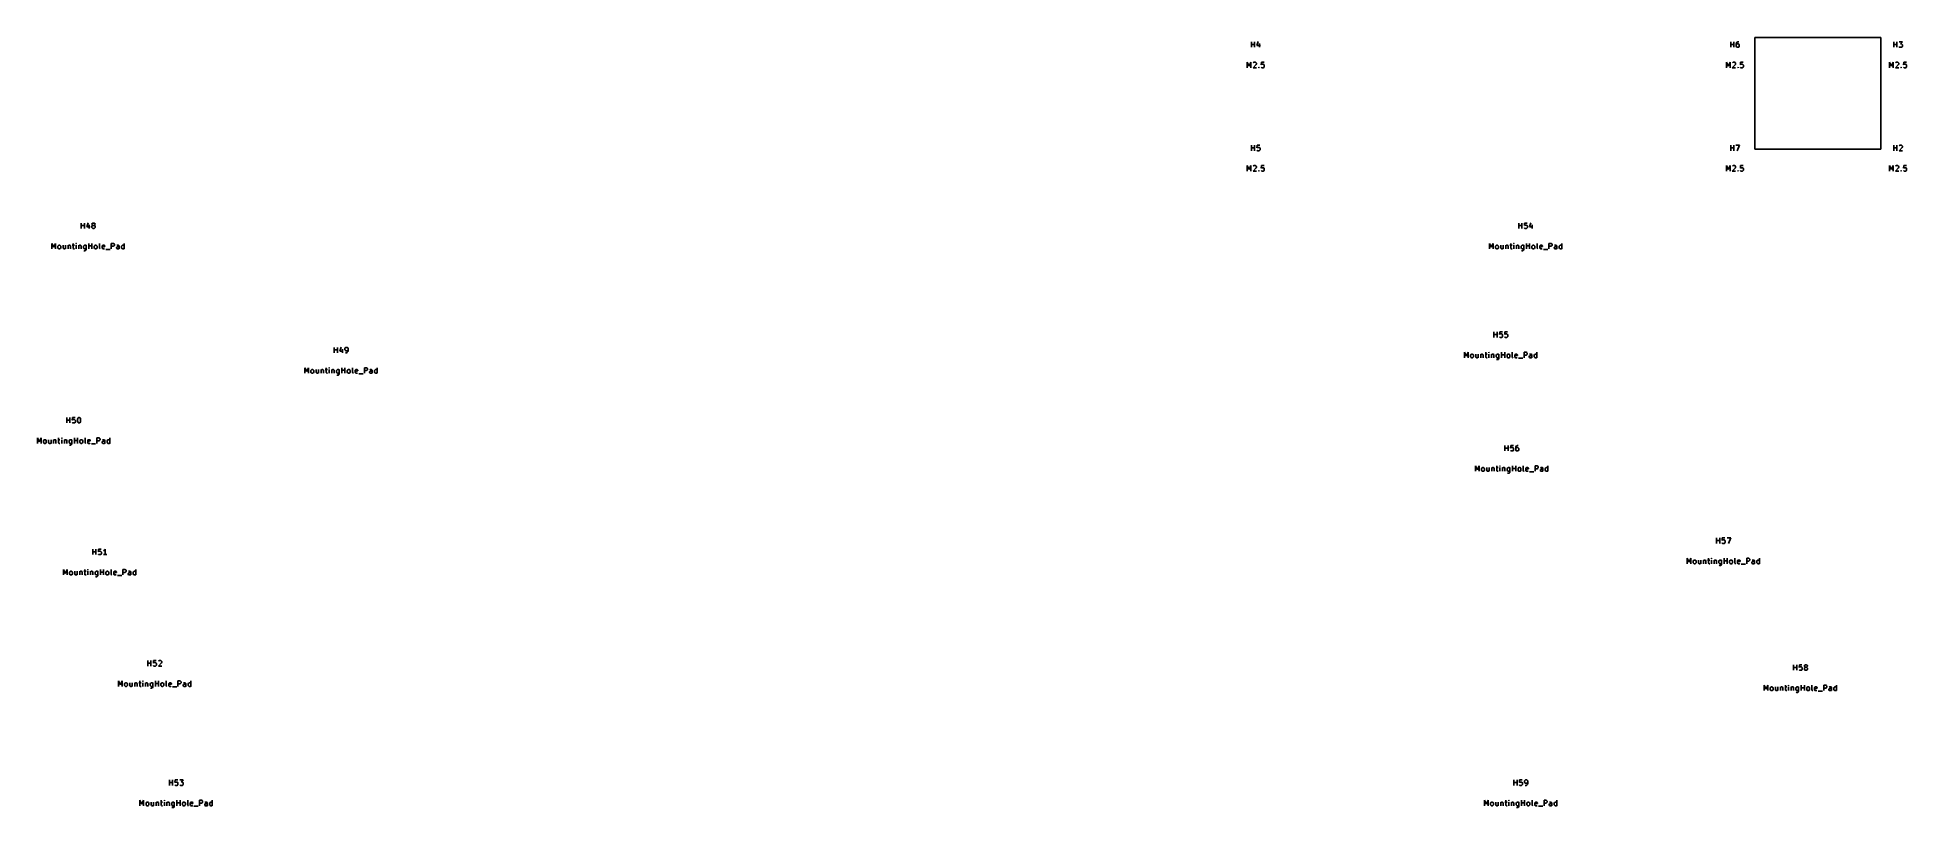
# Model space of a CAD drawing. Extents: x 10 to 349, y -106 to 34.
import ezdxf

# ---------------------------------------------------------------- set-up
doc = ezdxf.new("R2010")
doc.units = 0
doc.layers.add('BLACK', color=7, linetype='CONTINUOUS')

msp = doc.modelspace()

# ---------------------------------------------------------------- linework, layer by layer
at = {"layer": 'BLACK', "linetype": 'CONTINUOUS'}
for p, q in [((321.857, 34.275), (344.757, 34.275)), ((321.857, 13.975), (321.857, 34.275)), ((344.757, 34.275), (344.757, 13.975)), ((230.406, 32.4726), (230.406, 33.4726)), ((230.406, 32.9964), (230.977, 32.9964)), ((230.977, 32.4726), (230.977, 33.4726)), ((231.644, 33.5202), (231.406, 32.806)), ((231.406, 32.806), (232.025, 32.806)), ((231.882, 33.1393), (231.882, 32.4726)), ((317.478, 32.4726), (317.478, 33.4726)), ((317.478, 32.9964), (318.05, 32.9964)), ((318.05, 32.4726), (318.05, 33.4726)), ((318.526, 33.2345), (318.478, 33.044)), ((318.478, 33.044), (318.478, 32.6631)), ((318.526, 32.9964), (318.478, 32.9012)), ((318.478, 32.6631), (318.526, 32.5679)), ((318.621, 33.3774), (318.526, 33.2345)), ((318.573, 33.044), (318.526, 32.9964)), ((318.526, 32.5679), (318.573, 32.5202)), ((318.669, 33.0917), (318.573, 33.044)), ((318.573, 32.5202), (318.669, 32.4726)), ((318.669, 33.425), (318.621, 33.3774)), ((318.764, 33.4726), (318.669, 33.425)), ((318.859, 33.0917), (318.669, 33.0917)), ((318.669, 32.4726), (318.859, 32.4726)), ((318.954, 33.4726), (318.764, 33.4726)), ((318.954, 33.044), (318.859, 33.0917)), ((318.859, 32.4726), (318.954, 32.5202)), ((319.002, 32.9964), (318.954, 33.044)), ((318.954, 32.5202), (319.002, 32.5679)), ((319.05, 32.9012), (319.002, 32.9964)), ((319.002, 32.5679), (319.05, 32.6631)), ((319.05, 32.6631), (319.05, 32.9012)), ((347.113, 32.4726), (347.113, 33.4726)), ((347.113, 32.9964), (347.685, 32.9964)), ((347.685, 32.4726), (347.685, 33.4726)), ((348.065, 33.4726), (348.685, 33.4726)), ((348.113, 32.5202), (348.065, 32.5679)), ((348.208, 32.4726), (348.113, 32.5202)), ((348.494, 32.4726), (348.208, 32.4726)), ((348.685, 33.4726), (348.351, 33.0917)), ((348.351, 33.0917), (348.494, 33.0917)), ((348.494, 33.0917), (348.589, 33.044)), ((348.589, 32.5202), (348.494, 32.4726)), ((348.589, 33.044), (348.637, 32.9964)), ((348.637, 32.5679), (348.589, 32.5202)), ((348.637, 32.9964), (348.685, 32.9012)), ((348.685, 32.6631), (348.637, 32.5679)), ((348.685, 32.9012), (348.685, 32.6631)), ((229.644, 28.7726), (229.644, 29.7726)), ((229.644, 29.7726), (229.977, 29.0583)), ((229.977, 29.0583), (230.311, 29.7726)), ((230.311, 29.7726), (230.311, 28.7726)), ((231.263, 29.344), (230.692, 28.7726)), ((230.692, 28.7726), (231.311, 28.7726)), ((230.739, 29.6774), (230.787, 29.725)), ((230.787, 29.725), (230.882, 29.7726)), ((230.882, 29.7726), (231.12, 29.7726)), ((231.12, 29.7726), (231.215, 29.725)), ((231.215, 29.725), (231.263, 29.6774)), ((231.263, 29.6774), (231.311, 29.5821)), ((231.311, 29.4869), (231.263, 29.344)), ((231.311, 29.5821), (231.311, 29.4869)), ((231.692, 28.8202), (231.739, 28.8679)), ((231.739, 28.7726), (231.692, 28.8202)), ((231.739, 28.8679), (231.787, 28.8202)), ((231.739, 28.8679), (231.739, 28.7726)), ((231.787, 28.8202), (231.739, 28.7726)), ((232.215, 29.7726), (232.168, 29.2964)), ((232.168, 29.2964), (232.215, 29.344)), ((232.215, 28.8202), (232.168, 28.8679)), ((232.692, 29.7726), (232.215, 29.7726)), ((232.215, 29.344), (232.311, 29.3917)), ((232.311, 28.7726), (232.215, 28.8202)), ((232.311, 29.3917), (232.549, 29.3917)), ((232.549, 28.7726), (232.311, 28.7726)), ((232.549, 29.3917), (232.644, 29.344)), ((232.644, 28.8202), (232.549, 28.7726)), ((232.644, 29.344), (232.692, 29.2964)), ((232.692, 28.8679), (232.644, 28.8202)), ((232.692, 29.2964), (232.739, 29.2012)), ((232.739, 28.9631), (232.692, 28.8679)), ((232.739, 29.2012), (232.739, 28.9631)), ((316.716, 28.7726), (316.716, 29.7726)), ((316.716, 29.7726), (317.05, 29.0583)), ((317.05, 29.0583), (317.383, 29.7726)), ((317.383, 29.7726), (317.383, 28.7726)), ((318.335, 29.344), (317.764, 28.7726)), ((317.764, 28.7726), (318.383, 28.7726)), ((317.811, 29.6774), (317.859, 29.725)), ((317.859, 29.725), (317.954, 29.7726)), ((317.954, 29.7726), (318.192, 29.7726)), ((318.192, 29.7726), (318.288, 29.725)), ((318.288, 29.725), (318.335, 29.6774)), ((318.335, 29.6774), (318.383, 29.5821)), ((318.383, 29.4869), (318.335, 29.344)), ((318.383, 29.5821), (318.383, 29.4869)), ((318.764, 28.8202), (318.811, 28.8679)), ((318.811, 28.7726), (318.764, 28.8202)), ((318.811, 28.8679), (318.859, 28.8202)), ((318.811, 28.8679), (318.811, 28.7726)), ((318.859, 28.8202), (318.811, 28.7726)), ((319.288, 29.7726), (319.24, 29.2964)), ((319.24, 29.2964), (319.288, 29.344)), ((319.288, 28.8202), (319.24, 28.8679)), ((319.764, 29.7726), (319.288, 29.7726)), ((319.288, 29.344), (319.383, 29.3917)), ((319.383, 28.7726), (319.288, 28.8202)), ((319.383, 29.3917), (319.621, 29.3917)), ((319.621, 28.7726), (319.383, 28.7726)), ((319.621, 29.3917), (319.716, 29.344)), ((319.716, 28.8202), (319.621, 28.7726)), ((319.716, 29.344), (319.764, 29.2964)), ((319.764, 28.8679), (319.716, 28.8202)), ((319.764, 29.2964), (319.811, 29.2012)), ((319.811, 28.9631), (319.764, 28.8679)), ((319.811, 29.2012), (319.811, 28.9631)), ((346.351, 28.7726), (346.351, 29.7726)), ((346.351, 29.7726), (346.685, 29.0583)), ((346.685, 29.0583), (347.018, 29.7726)), ((347.018, 29.7726), (347.018, 28.7726)), ((347.97, 29.344), (347.399, 28.7726)), ((347.399, 28.7726), (348.018, 28.7726)), ((347.446, 29.6774), (347.494, 29.725)), ((347.494, 29.725), (347.589, 29.7726)), ((347.589, 29.7726), (347.827, 29.7726)), ((347.827, 29.7726), (347.923, 29.725)), ((347.923, 29.725), (347.97, 29.6774)), ((347.97, 29.6774), (348.018, 29.5821)), ((348.018, 29.4869), (347.97, 29.344)), ((348.018, 29.5821), (348.018, 29.4869)), ((348.399, 28.8202), (348.446, 28.8679)), ((348.446, 28.7726), (348.399, 28.8202)), ((348.446, 28.8679), (348.494, 28.8202)), ((348.446, 28.8679), (348.446, 28.7726)), ((348.494, 28.8202), (348.446, 28.7726)), ((348.923, 29.7726), (348.875, 29.2964)), ((348.875, 29.2964), (348.923, 29.344)), ((348.923, 28.8202), (348.875, 28.8679)), ((349.399, 29.7726), (348.923, 29.7726)), ((348.923, 29.344), (349.018, 29.3917)), ((349.018, 28.7726), (348.923, 28.8202)), ((349.018, 29.3917), (349.256, 29.3917)), ((349.256, 28.7726), (349.018, 28.7726)), ((349.256, 29.3917), (349.351, 29.344)), ((349.351, 28.8202), (349.256, 28.7726)), ((349.351, 29.344), (349.399, 29.2964)), ((349.399, 28.8679), (349.351, 28.8202)), ((349.399, 29.2964), (349.446, 29.2012)), ((349.446, 28.9631), (349.399, 28.8679)), ((349.446, 29.2012), (349.446, 28.9631)), ((230.406, 13.6726), (230.406, 14.6726)), ((230.406, 14.1964), (230.977, 14.1964)), ((230.977, 13.6726), (230.977, 14.6726)), ((231.454, 14.6726), (231.406, 14.1964)), ((231.406, 14.1964), (231.454, 14.244)), ((231.454, 13.7202), (231.406, 13.7679)), ((231.93, 14.6726), (231.454, 14.6726)), ((231.454, 14.244), (231.549, 14.2917)), ((231.549, 13.6726), (231.454, 13.7202)), ((231.549, 14.2917), (231.787, 14.2917)), ((231.787, 13.6726), (231.549, 13.6726)), ((231.787, 14.2917), (231.882, 14.244)), ((231.882, 13.7202), (231.787, 13.6726)), ((231.882, 14.244), (231.93, 14.1964)), ((231.93, 13.7679), (231.882, 13.7202)), ((231.93, 14.1964), (231.977, 14.1012)), ((231.977, 13.8631), (231.93, 13.7679)), ((231.977, 14.1012), (231.977, 13.8631)), ((317.478, 13.6726), (317.478, 14.6726)), ((317.478, 14.1964), (318.05, 14.1964)), ((318.05, 13.6726), (318.05, 14.6726)), ((318.43, 14.6726), (319.097, 14.6726)), ((319.097, 14.6726), (318.669, 13.6726)), ((344.757, 13.975), (321.857, 13.975)), ((347.113, 13.6726), (347.113, 14.6726)), ((347.113, 14.1964), (347.685, 14.1964)), ((347.685, 13.6726), (347.685, 14.6726)), ((348.637, 14.244), (348.065, 13.6726)), ((348.065, 13.6726), (348.685, 13.6726)), ((348.113, 14.5774), (348.161, 14.625)), ((348.161, 14.625), (348.256, 14.6726)), ((348.256, 14.6726), (348.494, 14.6726)), ((348.494, 14.6726), (348.589, 14.625)), ((348.589, 14.625), (348.637, 14.5774)), ((348.637, 14.5774), (348.685, 14.4821)), ((348.685, 14.3869), (348.637, 14.244)), ((348.685, 14.4821), (348.685, 14.3869)), ((229.644, 9.97262), (229.644, 10.9726)), ((229.644, 10.9726), (229.977, 10.2583)), ((229.977, 10.2583), (230.311, 10.9726)), ((230.311, 10.9726), (230.311, 9.97262)), ((231.263, 10.544), (230.692, 9.97262)), ((230.739, 10.8774), (230.787, 10.925)), ((230.787, 10.925), (230.882, 10.9726)), ((230.882, 10.9726), (231.12, 10.9726)), ((231.12, 10.9726), (231.215, 10.925)), ((231.215, 10.925), (231.263, 10.8774)), ((231.263, 10.8774), (231.311, 10.7821)), ((231.311, 10.6869), (231.263, 10.544)), ((231.311, 10.7821), (231.311, 10.6869)), ((232.215, 10.9726), (232.168, 10.4964)), ((232.168, 10.4964), (232.215, 10.544)), ((232.692, 10.9726), (232.215, 10.9726)), ((232.215, 10.544), (232.311, 10.5917)), ((232.311, 10.5917), (232.549, 10.5917)), ((232.549, 10.5917), (232.644, 10.544)), ((232.644, 10.544), (232.692, 10.4964)), ((232.692, 10.4964), (232.739, 10.4012)), ((232.739, 10.4012), (232.739, 10.1631)), ((316.716, 9.97262), (316.716, 10.9726)), ((316.716, 10.9726), (317.05, 10.2583)), ((317.05, 10.2583), (317.383, 10.9726)), ((317.383, 10.9726), (317.383, 9.97262)), ((318.335, 10.544), (317.764, 9.97262)), ((317.811, 10.8774), (317.859, 10.925)), ((317.859, 10.925), (317.954, 10.9726)), ((317.954, 10.9726), (318.192, 10.9726)), ((318.192, 10.9726), (318.288, 10.925)), ((318.288, 10.925), (318.335, 10.8774)), ((318.335, 10.8774), (318.383, 10.7821)), ((318.383, 10.6869), (318.335, 10.544)), ((318.383, 10.7821), (318.383, 10.6869)), ((319.288, 10.9726), (319.24, 10.4964)), ((319.24, 10.4964), (319.288, 10.544)), ((319.764, 10.9726), (319.288, 10.9726)), ((319.288, 10.544), (319.383, 10.5917)), ((319.383, 10.5917), (319.621, 10.5917)), ((319.621, 10.5917), (319.716, 10.544)), ((319.716, 10.544), (319.764, 10.4964)), ((319.764, 10.4964), (319.811, 10.4012)), ((319.811, 10.4012), (319.811, 10.1631)), ((346.351, 9.97262), (346.351, 10.9726)), ((346.351, 10.9726), (346.685, 10.2583)), ((346.685, 10.2583), (347.018, 10.9726)), ((347.018, 10.9726), (347.018, 9.97262)), ((347.97, 10.544), (347.399, 9.97262)), ((347.446, 10.8774), (347.494, 10.925)), ((347.494, 10.925), (347.589, 10.9726)), ((347.589, 10.9726), (347.827, 10.9726)), ((347.827, 10.9726), (347.923, 10.925)), ((347.923, 10.925), (347.97, 10.8774)), ((347.97, 10.8774), (348.018, 10.7821)), ((348.018, 10.6869), (347.97, 10.544)), ((348.018, 10.7821), (348.018, 10.6869)), ((348.923, 10.9726), (348.875, 10.4964)), ((348.875, 10.4964), (348.923, 10.544)), ((349.399, 10.9726), (348.923, 10.9726)), ((348.923, 10.544), (349.018, 10.5917)), ((349.018, 10.5917), (349.256, 10.5917)), ((349.256, 10.5917), (349.351, 10.544)), ((349.351, 10.544), (349.399, 10.4964)), ((349.399, 10.4964), (349.446, 10.4012)), ((349.446, 10.4012), (349.446, 10.1631)), ((230.692, 9.97262), (231.311, 9.97262)), ((231.692, 10.0202), (231.739, 10.0679)), ((231.739, 9.97262), (231.692, 10.0202)), ((231.739, 10.0679), (231.787, 10.0202)), ((231.739, 10.0679), (231.739, 9.97262)), ((231.787, 10.0202), (231.739, 9.97262)), ((232.215, 10.0202), (232.168, 10.0679)), ((232.311, 9.97262), (232.215, 10.0202)), ((232.549, 9.97262), (232.311, 9.97262)), ((232.644, 10.0202), (232.549, 9.97262)), ((232.692, 10.0679), (232.644, 10.0202)), ((232.739, 10.1631), (232.692, 10.0679)), ((317.764, 9.97262), (318.383, 9.97262)), ((318.764, 10.0202), (318.811, 10.0679)), ((318.811, 9.97262), (318.764, 10.0202)), ((318.811, 10.0679), (318.859, 10.0202)), ((318.811, 10.0679), (318.811, 9.97262)), ((318.859, 10.0202), (318.811, 9.97262)), ((319.288, 10.0202), (319.24, 10.0679)), ((319.383, 9.97262), (319.288, 10.0202)), ((319.621, 9.97262), (319.383, 9.97262)), ((319.716, 10.0202), (319.621, 9.97262)), ((319.764, 10.0679), (319.716, 10.0202)), ((319.811, 10.1631), (319.764, 10.0679)), ((347.399, 9.97262), (348.018, 9.97262)), ((348.399, 10.0202), (348.446, 10.0679)), ((348.446, 9.97262), (348.399, 10.0202)), ((348.446, 10.0679), (348.494, 10.0202)), ((348.446, 10.0679), (348.446, 9.97262)), ((348.494, 10.0202), (348.446, 9.97262)), ((348.923, 10.0202), (348.875, 10.0679)), ((349.018, 9.97262), (348.923, 10.0202)), ((349.256, 9.97262), (349.018, 9.97262)), ((349.351, 10.0202), (349.256, 9.97262)), ((349.399, 10.0679), (349.351, 10.0202)), ((349.446, 10.1631), (349.399, 10.0679)), ((17.7619, -0.45238), (17.7619, 0.54762)), ((17.7619, 0.07143), (18.3333, 0.07143)), ((18.3333, -0.45238), (18.3333, 0.54762)), ((19, 0.59524), (18.7619, -0.11905)), ((19.2381, 0.21429), (19.2381, -0.45238)), ((19.7143, 0.35714), (19.7619, 0.45238)), ((19.7143, 0.30952), (19.7143, 0.35714)), ((19.7619, 0.21429), (19.7143, 0.30952)), ((19.7619, 0.02381), (19.7143, -0.07143)), ((19.7619, 0.45238), (19.8095, 0.5)), ((19.8095, 0.16667), (19.7619, 0.21429)), ((19.8095, 0.07143), (19.7619, 0.02381)), ((19.8095, 0.5), (19.9048, 0.54762)), ((19.9048, 0.11905), (19.8095, 0.16667)), ((19.9048, 0.11905), (19.8095, 0.07143)), ((19.9048, 0.54762), (20.0952, 0.54762)), ((20.0952, 0.11905), (19.9048, 0.11905)), ((20.0952, 0.54762), (20.1905, 0.5)), ((20.1905, 0.16667), (20.0952, 0.11905)), ((20.1905, 0.07143), (20.0952, 0.11905)), ((20.1905, 0.5), (20.2381, 0.45238)), ((20.2381, 0.21429), (20.1905, 0.16667)), ((20.2381, 0.02381), (20.1905, 0.07143)), ((20.2381, 0.45238), (20.2857, 0.35714)), ((20.2857, 0.30952), (20.2381, 0.21429)), ((20.2857, -0.07143), (20.2381, 0.02381)), ((20.2857, 0.35714), (20.2857, 0.30952)), ((278.987, -0.45238), (278.987, 0.54762)), ((278.987, 0.07143), (279.558, 0.07143)), ((279.558, -0.45238), (279.558, 0.54762)), ((280.035, 0.54762), (279.987, 0.07143)), ((279.987, 0.07143), (280.035, 0.11905)), ((280.511, 0.54762), (280.035, 0.54762)), ((280.035, 0.11905), (280.13, 0.16667)), ((280.13, 0.16667), (280.368, 0.16667)), ((280.368, 0.16667), (280.463, 0.11905)), ((280.463, 0.11905), (280.511, 0.07143)), ((280.511, 0.07143), (280.558, -0.02381)), ((281.177, 0.59524), (280.939, -0.11905)), ((281.415, 0.21429), (281.415, -0.45238)), ((12.4286, -4.15238), (12.4286, -3.15238)), ((12.4286, -3.15238), (12.7619, -3.86667)), ((12.7619, -3.86667), (13.0952, -3.15238)), ((13.0952, -3.15238), (13.0952, -4.15238)), ((16.2857, -3.15238), (16.2857, -4.00952)), ((16.8571, -3.15238), (16.8095, -3.2)), ((16.8095, -3.2), (16.8571, -3.24762)), ((16.9048, -3.2), (16.8571, -3.15238)), ((16.8571, -3.15238), (16.8571, -3.24762)), ((16.8571, -3.24762), (16.9048, -3.2)), ((18.7619, -0.11905), (19.381, -0.11905)), ((19.1429, -4.15238), (19.1429, -3.15238)), ((19.7143, -0.07143), (19.7143, -0.2619)), ((19.7143, -0.2619), (19.7619, -0.35714)), ((19.7143, -4.15238), (19.7143, -3.15238)), ((19.7619, -0.35714), (19.8095, -0.40476)), ((19.8095, -0.40476), (19.9048, -0.45238)), ((19.9048, -0.45238), (20.0952, -0.45238)), ((20.0952, -0.45238), (20.1905, -0.40476)), ((20.1905, -0.40476), (20.2381, -0.35714)), ((20.2381, -0.35714), (20.2857, -0.2619)), ((20.2857, -0.2619), (20.2857, -0.07143)), ((21.0952, -4.00952), (21.0952, -3.15238)), ((23.2381, -4.15238), (23.2381, -3.15238)), ((23.2381, -3.15238), (23.619, -3.15238)), ((23.619, -3.15238), (23.7143, -3.2)), ((23.7143, -3.2), (23.7619, -3.24762)), ((23.7619, -3.24762), (23.8095, -3.34286)), ((23.8095, -3.34286), (23.8095, -3.48571)), ((25.5714, -4.15238), (25.5714, -3.15238)), ((273.654, -4.15238), (273.654, -3.15238)), ((273.654, -3.15238), (273.987, -3.86667)), ((273.987, -3.86667), (274.32, -3.15238)), ((274.32, -3.15238), (274.32, -4.15238)), ((277.511, -3.15238), (277.511, -4.00952)), ((278.082, -3.15238), (278.035, -3.2)), ((278.035, -3.2), (278.082, -3.24762)), ((278.13, -3.2), (278.082, -3.15238)), ((278.082, -3.15238), (278.082, -3.24762)), ((278.082, -3.24762), (278.13, -3.2)), ((280.035, -0.40476), (279.987, -0.35714)), ((280.13, -0.45238), (280.035, -0.40476)), ((280.368, -0.45238), (280.13, -0.45238)), ((280.463, -0.40476), (280.368, -0.45238)), ((280.368, -4.15238), (280.368, -3.15238)), ((280.511, -0.35714), (280.463, -0.40476)), ((280.558, -0.2619), (280.511, -0.35714)), ((280.558, -0.02381), (280.558, -0.2619)), ((280.939, -0.11905), (281.558, -0.11905)), ((280.939, -4.15238), (280.939, -3.15238)), ((282.32, -4.00952), (282.32, -3.15238)), ((284.463, -4.15238), (284.463, -3.15238)), ((284.463, -3.15238), (284.844, -3.15238)), ((284.844, -3.15238), (284.939, -3.2)), ((284.939, -3.2), (284.987, -3.24762)), ((284.987, -3.24762), (285.035, -3.34286)), ((285.035, -3.34286), (285.035, -3.48571)), ((286.796, -4.15238), (286.796, -3.15238)), ((13.5238, -3.67619), (13.5714, -3.58095)), ((13.5238, -3.9619), (13.5238, -3.67619)), ((13.5714, -4.05714), (13.5238, -3.9619)), ((13.5714, -3.58095), (13.619, -3.53333)), ((13.619, -4.10476), (13.5714, -4.05714)), ((13.619, -3.53333), (13.7143, -3.48571)), ((13.7143, -4.15238), (13.619, -4.10476)), ((13.7143, -3.48571), (13.8571, -3.48571)), ((13.8571, -4.15238), (13.7143, -4.15238)), ((13.8571, -3.48571), (13.9524, -3.53333)), ((13.9524, -4.10476), (13.8571, -4.15238)), ((13.9524, -3.53333), (14, -3.58095)), ((14, -4.05714), (13.9524, -4.10476)), ((14, -3.58095), (14.0476, -3.67619)), ((14.0476, -3.9619), (14, -4.05714)), ((14.0476, -3.67619), (14.0476, -3.9619)), ((14.4762, -3.48571), (14.4762, -4.00952)), ((14.4762, -4.00952), (14.5238, -4.10476)), ((14.5238, -4.10476), (14.619, -4.15238)), ((14.619, -4.15238), (14.7619, -4.15238)), ((14.7619, -4.15238), (14.8571, -4.10476)), ((14.8571, -4.10476), (14.9048, -4.05714)), ((14.9048, -3.48571), (14.9048, -4.15238)), ((15.381, -3.48571), (15.381, -4.15238)), ((15.381, -3.58095), (15.4286, -3.53333)), ((15.4286, -3.53333), (15.5238, -3.48571)), ((15.5238, -3.48571), (15.6667, -3.48571)), ((15.6667, -3.48571), (15.7619, -3.53333)), ((15.7619, -3.53333), (15.8095, -3.62857)), ((15.8095, -3.62857), (15.8095, -4.15238)), ((16.1429, -3.48571), (16.5238, -3.48571)), ((16.2857, -4.00952), (16.3333, -4.10476)), ((16.3333, -4.10476), (16.4286, -4.15238)), ((16.4286, -4.15238), (16.5238, -4.15238)), ((16.8571, -4.15238), (16.8571, -3.48571)), ((17.3333, -3.48571), (17.3333, -4.15238)), ((17.3333, -3.58095), (17.381, -3.53333)), ((17.381, -3.53333), (17.4762, -3.48571)), ((17.4762, -3.48571), (17.619, -3.48571)), ((17.619, -3.48571), (17.7143, -3.53333)), ((17.7143, -3.53333), (17.7619, -3.62857)), ((17.7619, -3.62857), (17.7619, -4.15238)), ((18.1905, -3.67619), (18.2381, -3.58095)), ((18.1905, -3.9619), (18.1905, -3.67619)), ((18.2381, -4.05714), (18.1905, -3.9619)), ((18.2381, -3.58095), (18.2857, -3.53333)), ((18.2857, -4.10476), (18.2381, -4.05714)), ((18.3333, -4.48571), (18.2381, -4.43809)), ((18.2857, -3.53333), (18.381, -3.48571)), ((18.381, -4.15238), (18.2857, -4.10476)), ((18.4762, -4.48571), (18.3333, -4.48571)), ((18.381, -3.48571), (18.5714, -3.48571)), ((18.5714, -4.15238), (18.381, -4.15238)), ((18.5714, -4.43809), (18.4762, -4.48571)), ((18.5714, -3.48571), (18.6667, -3.53333)), ((18.6667, -4.10476), (18.5714, -4.15238)), ((18.619, -4.39048), (18.5714, -4.43809)), ((18.6667, -4.29524), (18.619, -4.39048)), ((18.6667, -3.48571), (18.6667, -4.29524)), ((19.1429, -3.62857), (19.7143, -3.62857)), ((20.1429, -3.67619), (20.1905, -3.58095)), ((20.1429, -3.9619), (20.1429, -3.67619)), ((20.1905, -4.05714), (20.1429, -3.9619)), ((20.1905, -3.58095), (20.2381, -3.53333)), ((20.2381, -4.10476), (20.1905, -4.05714)), ((20.2381, -3.53333), (20.3333, -3.48571)), ((20.3333, -4.15238), (20.2381, -4.10476)), ((20.3333, -3.48571), (20.4762, -3.48571)), ((20.4762, -4.15238), (20.3333, -4.15238)), ((20.4762, -3.48571), (20.5714, -3.53333)), ((20.5714, -4.10476), (20.4762, -4.15238)), ((20.5714, -3.53333), (20.619, -3.58095)), ((20.619, -4.05714), (20.5714, -4.10476)), ((20.619, -3.58095), (20.6667, -3.67619)), ((20.6667, -3.9619), (20.619, -4.05714)), ((20.6667, -3.67619), (20.6667, -3.9619)), ((21.1429, -4.10476), (21.0952, -4.00952)), ((21.2381, -4.15238), (21.1429, -4.10476)), ((21.5714, -3.62857), (21.619, -3.53333)), ((21.5714, -4.00952), (21.5714, -3.62857)), ((22.0476, -3.72381), (21.5714, -3.81905)), ((21.619, -4.10476), (21.5714, -4.00952)), ((21.619, -3.53333), (21.7143, -3.48571)), ((21.7143, -4.15238), (21.619, -4.10476)), ((21.7143, -3.48571), (21.9048, -3.48571)), ((21.9048, -4.15238), (21.7143, -4.15238)), ((21.9048, -3.48571), (22, -3.53333)), ((22, -4.10476), (21.9048, -4.15238)), ((22, -3.53333), (22.0476, -3.62857)), ((22.0476, -3.62857), (22.0476, -3.72381)), ((22.2381, -4.24762), (23, -4.24762)), ((23.619, -3.67619), (23.2381, -3.67619)), ((23.7143, -3.62857), (23.619, -3.67619)), ((23.7619, -3.58095), (23.7143, -3.62857)), ((23.8095, -3.48571), (23.7619, -3.58095)), ((24.1905, -3.91429), (24.2381, -3.81905)), ((24.1905, -4.00952), (24.1905, -3.91429)), ((24.2381, -4.10476), (24.1905, -4.00952)), ((24.3333, -3.48571), (24.2381, -3.53333)), ((24.2381, -3.81905), (24.3333, -3.77143)), ((24.3333, -4.15238), (24.2381, -4.10476)), ((24.5238, -3.48571), (24.3333, -3.48571)), ((24.3333, -3.77143), (24.5714, -3.77143)), ((24.5714, -4.15238), (24.3333, -4.15238)), ((24.619, -3.53333), (24.5238, -3.48571)), ((24.5714, -3.77143), (24.6667, -3.72381)), ((24.6667, -4.10476), (24.5714, -4.15238)), ((24.6667, -3.62857), (24.619, -3.53333)), ((24.6667, -4.15238), (24.6667, -3.62857)), ((25.0952, -3.67619), (25.1429, -3.58095)), ((25.0952, -3.9619), (25.0952, -3.67619)), ((25.1429, -4.05714), (25.0952, -3.9619)), ((25.1429, -3.58095), (25.1905, -3.53333)), ((25.1905, -4.10476), (25.1429, -4.05714)), ((25.1905, -3.53333), (25.2857, -3.48571)), ((25.2857, -4.15238), (25.1905, -4.10476)), ((25.2857, -3.48571), (25.4762, -3.48571)), ((25.4762, -4.15238), (25.2857, -4.15238)), ((25.4762, -3.48571), (25.5714, -3.53333)), ((25.5714, -4.10476), (25.4762, -4.15238)), ((274.749, -3.67619), (274.796, -3.58095)), ((274.749, -3.9619), (274.749, -3.67619)), ((274.796, -4.05714), (274.749, -3.9619)), ((274.796, -3.58095), (274.844, -3.53333)), ((274.844, -4.10476), (274.796, -4.05714)), ((274.844, -3.53333), (274.939, -3.48571)), ((274.939, -4.15238), (274.844, -4.10476)), ((274.939, -3.48571), (275.082, -3.48571)), ((275.082, -4.15238), (274.939, -4.15238)), ((275.082, -3.48571), (275.177, -3.53333)), ((275.177, -4.10476), (275.082, -4.15238)), ((275.177, -3.53333), (275.225, -3.58095)), ((275.225, -4.05714), (275.177, -4.10476)), ((275.225, -3.58095), (275.273, -3.67619)), ((275.273, -3.9619), (275.225, -4.05714)), ((275.273, -3.67619), (275.273, -3.9619)), ((275.701, -3.48571), (275.701, -4.00952)), ((275.701, -4.00952), (275.749, -4.10476)), ((275.749, -4.10476), (275.844, -4.15238)), ((275.844, -4.15238), (275.987, -4.15238)), ((275.987, -4.15238), (276.082, -4.10476)), ((276.082, -4.10476), (276.13, -4.05714)), ((276.13, -3.48571), (276.13, -4.15238)), ((276.606, -3.48571), (276.606, -4.15238)), ((276.606, -3.58095), (276.654, -3.53333)), ((276.654, -3.53333), (276.749, -3.48571)), ((276.749, -3.48571), (276.892, -3.48571)), ((276.892, -3.48571), (276.987, -3.53333)), ((276.987, -3.53333), (277.035, -3.62857)), ((277.035, -3.62857), (277.035, -4.15238)), ((277.368, -3.48571), (277.749, -3.48571)), ((277.511, -4.00952), (277.558, -4.10476)), ((277.558, -4.10476), (277.654, -4.15238)), ((277.654, -4.15238), (277.749, -4.15238)), ((278.082, -4.15238), (278.082, -3.48571)), ((278.558, -3.48571), (278.558, -4.15238)), ((278.558, -3.58095), (278.606, -3.53333)), ((278.606, -3.53333), (278.701, -3.48571)), ((278.701, -3.48571), (278.844, -3.48571)), ((278.844, -3.48571), (278.939, -3.53333)), ((278.939, -3.53333), (278.987, -3.62857)), ((278.987, -3.62857), (278.987, -4.15238)), ((279.415, -3.67619), (279.463, -3.58095)), ((279.415, -3.9619), (279.415, -3.67619)), ((279.463, -4.05714), (279.415, -3.9619)), ((279.463, -3.58095), (279.511, -3.53333)), ((279.511, -4.10476), (279.463, -4.05714)), ((279.558, -4.48571), (279.463, -4.43809)), ((279.511, -3.53333), (279.606, -3.48571)), ((279.606, -4.15238), (279.511, -4.10476)), ((279.701, -4.48571), (279.558, -4.48571)), ((279.606, -3.48571), (279.796, -3.48571)), ((279.796, -4.15238), (279.606, -4.15238)), ((279.796, -4.43809), (279.701, -4.48571)), ((279.796, -3.48571), (279.892, -3.53333)), ((279.892, -4.10476), (279.796, -4.15238)), ((279.844, -4.39048), (279.796, -4.43809)), ((279.892, -4.29524), (279.844, -4.39048)), ((279.892, -3.48571), (279.892, -4.29524)), ((280.368, -3.62857), (280.939, -3.62857)), ((281.368, -3.67619), (281.415, -3.58095)), ((281.368, -3.9619), (281.368, -3.67619)), ((281.415, -4.05714), (281.368, -3.9619)), ((281.415, -3.58095), (281.463, -3.53333)), ((281.463, -4.10476), (281.415, -4.05714)), ((281.463, -3.53333), (281.558, -3.48571)), ((281.558, -4.15238), (281.463, -4.10476)), ((281.558, -3.48571), (281.701, -3.48571)), ((281.701, -4.15238), (281.558, -4.15238)), ((281.701, -3.48571), (281.796, -3.53333)), ((281.796, -4.10476), (281.701, -4.15238)), ((281.796, -3.53333), (281.844, -3.58095)), ((281.844, -4.05714), (281.796, -4.10476)), ((281.844, -3.58095), (281.892, -3.67619)), ((281.892, -3.9619), (281.844, -4.05714)), ((281.892, -3.67619), (281.892, -3.9619)), ((282.368, -4.10476), (282.32, -4.00952)), ((282.463, -4.15238), (282.368, -4.10476)), ((282.796, -3.62857), (282.844, -3.53333)), ((282.796, -4.00952), (282.796, -3.62857)), ((283.273, -3.72381), (282.796, -3.81905)), ((282.844, -4.10476), (282.796, -4.00952)), ((282.844, -3.53333), (282.939, -3.48571)), ((282.939, -4.15238), (282.844, -4.10476)), ((282.939, -3.48571), (283.13, -3.48571)), ((283.13, -4.15238), (282.939, -4.15238)), ((283.13, -3.48571), (283.225, -3.53333)), ((283.225, -4.10476), (283.13, -4.15238)), ((283.225, -3.53333), (283.273, -3.62857)), ((283.273, -3.62857), (283.273, -3.72381)), ((283.463, -4.24762), (284.225, -4.24762)), ((284.844, -3.67619), (284.463, -3.67619)), ((284.939, -3.62857), (284.844, -3.67619)), ((284.987, -3.58095), (284.939, -3.62857)), ((285.035, -3.48571), (284.987, -3.58095)), ((285.415, -3.91429), (285.463, -3.81905)), ((285.415, -4.00952), (285.415, -3.91429)), ((285.463, -4.10476), (285.415, -4.00952)), ((285.558, -3.48571), (285.463, -3.53333)), ((285.463, -3.81905), (285.558, -3.77143)), ((285.558, -4.15238), (285.463, -4.10476)), ((285.749, -3.48571), (285.558, -3.48571)), ((285.558, -3.77143), (285.796, -3.77143)), ((285.796, -4.15238), (285.558, -4.15238)), ((285.844, -3.53333), (285.749, -3.48571)), ((285.796, -3.77143), (285.892, -3.72381)), ((285.892, -4.10476), (285.796, -4.15238)), ((285.892, -3.62857), (285.844, -3.53333)), ((285.892, -4.15238), (285.892, -3.62857)), ((286.32, -3.67619), (286.368, -3.58095)), ((286.32, -3.9619), (286.32, -3.67619)), ((286.368, -4.05714), (286.32, -3.9619)), ((286.368, -3.58095), (286.415, -3.53333)), ((286.415, -4.10476), (286.368, -4.05714)), ((286.415, -3.53333), (286.511, -3.48571)), ((286.511, -4.15238), (286.415, -4.10476)), ((286.511, -3.48571), (286.701, -3.48571)), ((286.701, -4.15238), (286.511, -4.15238)), ((286.701, -3.48571), (286.796, -3.53333)), ((286.796, -4.10476), (286.701, -4.15238)), ((274.463, -20.2374), (274.463, -19.2374)), ((274.463, -19.7136), (275.034, -19.7136)), ((275.034, -20.2374), (275.034, -19.2374)), ((275.511, -19.2374), (275.463, -19.7136)), ((275.463, -19.7136), (275.511, -19.666)), ((275.511, -20.1898), (275.463, -20.1421)), ((275.987, -19.2374), (275.511, -19.2374)), ((275.511, -19.666), (275.606, -19.6183)), ((275.606, -20.2374), (275.511, -20.1898)), ((275.606, -19.6183), (275.844, -19.6183)), ((275.844, -20.2374), (275.606, -20.2374)), ((275.844, -19.6183), (275.939, -19.666)), ((275.939, -20.1898), (275.844, -20.2374)), ((275.939, -19.666), (275.987, -19.7136)), ((275.987, -20.1421), (275.939, -20.1898)), ((275.987, -19.7136), (276.034, -19.8088)), ((276.034, -20.0469), (275.987, -20.1421)), ((276.034, -19.8088), (276.034, -20.0469)), ((276.463, -19.2374), (276.415, -19.7136)), ((276.415, -19.7136), (276.463, -19.666)), ((276.463, -20.1898), (276.415, -20.1421)), ((276.939, -19.2374), (276.463, -19.2374)), ((276.463, -19.666), (276.558, -19.6183)), ((276.558, -20.2374), (276.463, -20.1898)), ((276.558, -19.6183), (276.796, -19.6183)), ((276.796, -20.2374), (276.558, -20.2374)), ((276.796, -19.6183), (276.892, -19.666)), ((276.892, -20.1898), (276.796, -20.2374)), ((276.892, -19.666), (276.939, -19.7136)), ((276.939, -20.1421), (276.892, -20.1898)), ((276.939, -19.7136), (276.987, -19.8088)), ((276.987, -20.0469), (276.939, -20.1421)), ((276.987, -19.8088), (276.987, -20.0469)), ((63.7389, -23.0431), (63.7389, -22.0431)), ((63.7389, -22.5193), (64.3103, -22.5193)), ((64.3103, -23.0431), (64.3103, -22.0431)), ((64.977, -21.9955), (64.7389, -22.7097)), ((64.7389, -22.7097), (65.358, -22.7097)), ((65.2151, -22.3764), (65.2151, -23.0431)), ((65.7389, -22.1383), (65.6913, -22.2336)), ((65.6913, -22.2336), (65.6913, -22.4717)), ((65.6913, -22.4717), (65.7389, -22.5669)), ((65.7865, -22.0907), (65.7389, -22.1383)), ((65.7389, -22.5669), (65.7865, -22.6145)), ((65.8818, -22.0431), (65.7865, -22.0907)), ((65.7865, -22.6145), (65.8818, -22.6621)), ((65.7865, -23.0431), (65.977, -23.0431)), ((66.0722, -22.0431), (65.8818, -22.0431)), ((65.8818, -22.6621), (66.0722, -22.6621)), ((65.977, -23.0431), (66.0722, -22.9955)), ((66.1675, -22.0907), (66.0722, -22.0431)), ((66.0722, -22.6621), (66.1675, -22.6145)), ((66.0722, -22.9955), (66.1199, -22.9478)), ((66.1199, -22.9478), (66.2151, -22.805)), ((66.2151, -22.1383), (66.1675, -22.0907)), ((66.1675, -22.6145), (66.2151, -22.5669)), ((66.2627, -22.2336), (66.2151, -22.1383)), ((66.2151, -22.5669), (66.2627, -22.4717)), ((66.2151, -22.805), (66.2627, -22.6145)), ((66.2627, -22.6145), (66.2627, -22.2336)), ((269.13, -23.9374), (269.13, -22.9374)), ((269.13, -22.9374), (269.463, -23.6517)), ((269.463, -23.6517), (269.796, -22.9374)), ((269.796, -22.9374), (269.796, -23.9374)), ((270.225, -23.4612), (270.273, -23.366)), ((270.225, -23.7469), (270.225, -23.4612)), ((270.273, -23.8421), (270.225, -23.7469)), ((270.273, -23.366), (270.32, -23.3183)), ((270.32, -23.3183), (270.415, -23.2707)), ((270.415, -23.2707), (270.558, -23.2707)), ((270.558, -23.2707), (270.653, -23.3183)), ((270.653, -23.3183), (270.701, -23.366)), ((270.701, -23.366), (270.749, -23.4612)), ((270.749, -23.7469), (270.701, -23.8421)), ((270.749, -23.4612), (270.749, -23.7469)), ((271.177, -23.2707), (271.177, -23.7945)), ((271.606, -23.2707), (271.606, -23.9374)), ((272.082, -23.2707), (272.082, -23.9374)), ((272.082, -23.366), (272.13, -23.3183)), ((272.13, -23.3183), (272.225, -23.2707)), ((272.225, -23.2707), (272.368, -23.2707)), ((272.368, -23.2707), (272.463, -23.3183)), ((272.463, -23.3183), (272.511, -23.4136)), ((272.511, -23.4136), (272.511, -23.9374)), ((272.844, -23.2707), (273.225, -23.2707)), ((272.987, -22.9374), (272.987, -23.7945)), ((273.558, -22.9374), (273.511, -22.985)), ((273.511, -22.985), (273.558, -23.0326)), ((273.606, -22.985), (273.558, -22.9374)), ((273.558, -22.9374), (273.558, -23.0326)), ((273.558, -23.0326), (273.606, -22.985)), ((273.558, -23.9374), (273.558, -23.2707)), ((274.034, -23.2707), (274.034, -23.9374)), ((274.034, -23.366), (274.082, -23.3183)), ((274.082, -23.3183), (274.177, -23.2707)), ((274.177, -23.2707), (274.32, -23.2707)), ((274.32, -23.2707), (274.415, -23.3183)), ((274.415, -23.3183), (274.463, -23.4136)), ((274.463, -23.4136), (274.463, -23.9374)), ((274.892, -23.4612), (274.939, -23.366)), ((274.892, -23.7469), (274.892, -23.4612)), ((274.939, -23.8421), (274.892, -23.7469)), ((274.939, -23.366), (274.987, -23.3183)), ((274.987, -23.3183), (275.082, -23.2707)), ((275.082, -23.2707), (275.273, -23.2707)), ((275.273, -23.2707), (275.368, -23.3183)), ((275.368, -23.2707), (275.368, -24.0802)), ((275.844, -23.9374), (275.844, -22.9374)), ((275.844, -23.4136), (276.415, -23.4136)), ((276.415, -23.9374), (276.415, -22.9374)), ((276.844, -23.4612), (276.892, -23.366)), ((276.844, -23.7469), (276.844, -23.4612)), ((276.892, -23.8421), (276.844, -23.7469)), ((276.892, -23.366), (276.939, -23.3183)), ((276.939, -23.3183), (277.034, -23.2707)), ((277.034, -23.2707), (277.177, -23.2707)), ((277.177, -23.2707), (277.273, -23.3183)), ((277.273, -23.3183), (277.32, -23.366)), ((277.32, -23.366), (277.368, -23.4612)), ((277.368, -23.7469), (277.32, -23.8421)), ((277.368, -23.4612), (277.368, -23.7469)), ((277.796, -23.7945), (277.796, -22.9374)), ((278.273, -23.4136), (278.32, -23.3183)), ((278.273, -23.7945), (278.273, -23.4136)), ((278.749, -23.5088), (278.273, -23.604)), ((278.32, -23.3183), (278.415, -23.2707)), ((278.415, -23.2707), (278.606, -23.2707)), ((278.606, -23.2707), (278.701, -23.3183)), ((278.701, -23.3183), (278.749, -23.4136)), ((278.749, -23.4136), (278.749, -23.5088)), ((279.939, -23.9374), (279.939, -22.9374)), ((279.939, -22.9374), (280.32, -22.9374)), ((280.32, -23.4612), (279.939, -23.4612)), ((280.32, -22.9374), (280.415, -22.985)), ((280.415, -23.4136), (280.32, -23.4612)), ((280.415, -22.985), (280.463, -23.0326)), ((280.463, -23.366), (280.415, -23.4136)), ((280.463, -23.0326), (280.511, -23.1279)), ((280.511, -23.2707), (280.463, -23.366)), ((280.511, -23.1279), (280.511, -23.2707)), ((280.892, -23.6993), (280.939, -23.604)), ((280.892, -23.7945), (280.892, -23.6993)), ((281.034, -23.2707), (280.939, -23.3183)), ((280.939, -23.604), (281.034, -23.5564)), ((281.225, -23.2707), (281.034, -23.2707)), ((281.034, -23.5564), (281.273, -23.5564)), ((281.32, -23.3183), (281.225, -23.2707)), ((281.273, -23.5564), (281.368, -23.5088)), ((281.368, -23.4136), (281.32, -23.3183)), ((281.368, -23.9374), (281.368, -23.4136)), ((281.796, -23.4612), (281.844, -23.366)), ((281.796, -23.7469), (281.796, -23.4612)), ((281.844, -23.8421), (281.796, -23.7469)), ((281.844, -23.366), (281.892, -23.3183)), ((281.892, -23.3183), (281.987, -23.2707)), ((281.987, -23.2707), (282.177, -23.2707)), ((282.177, -23.2707), (282.273, -23.3183)), ((282.273, -23.9374), (282.273, -22.9374)), ((58.4056, -26.7431), (58.4056, -25.7431)), ((58.4056, -25.7431), (58.7389, -26.4574)), ((58.7389, -26.4574), (59.0722, -25.7431)), ((59.0722, -25.7431), (59.0722, -26.7431)), ((59.5008, -26.2669), (59.5484, -26.1717)), ((59.5008, -26.5526), (59.5008, -26.2669)), ((59.5484, -26.6478), (59.5008, -26.5526)), ((59.5484, -26.1717), (59.596, -26.124)), ((59.596, -26.6955), (59.5484, -26.6478)), ((59.596, -26.124), (59.6913, -26.0764)), ((59.6913, -26.7431), (59.596, -26.6955)), ((59.6913, -26.0764), (59.8341, -26.0764)), ((59.8341, -26.7431), (59.6913, -26.7431)), ((59.8341, -26.0764), (59.9294, -26.124)), ((59.9294, -26.6955), (59.8341, -26.7431)), ((59.9294, -26.124), (59.977, -26.1717)), ((59.977, -26.6478), (59.9294, -26.6955)), ((59.977, -26.1717), (60.0246, -26.2669)), ((60.0246, -26.5526), (59.977, -26.6478)), ((60.0246, -26.2669), (60.0246, -26.5526)), ((60.4532, -26.0764), (60.4532, -26.6002)), ((60.4532, -26.6002), (60.5008, -26.6955)), ((60.5008, -26.6955), (60.596, -26.7431)), ((60.596, -26.7431), (60.7389, -26.7431)), ((60.7389, -26.7431), (60.8341, -26.6955)), ((60.8341, -26.6955), (60.8818, -26.6478)), ((60.8818, -26.0764), (60.8818, -26.7431)), ((61.358, -26.0764), (61.358, -26.7431)), ((61.358, -26.1717), (61.4056, -26.124)), ((61.4056, -26.124), (61.5008, -26.0764)), ((61.5008, -26.0764), (61.6437, -26.0764)), ((61.6437, -26.0764), (61.7389, -26.124)), ((61.7389, -26.124), (61.7865, -26.2193)), ((61.7865, -26.2193), (61.7865, -26.7431)), ((62.1199, -26.0764), (62.5008, -26.0764)), ((62.2627, -25.7431), (62.2627, -26.6002)), ((62.2627, -26.6002), (62.3103, -26.6955)), ((62.3103, -26.6955), (62.4056, -26.7431)), ((62.4056, -26.7431), (62.5008, -26.7431)), ((62.8341, -25.7431), (62.7865, -25.7907)), ((62.7865, -25.7907), (62.8341, -25.8383)), ((62.8818, -25.7907), (62.8341, -25.7431)), ((62.8341, -25.7431), (62.8341, -25.8383)), ((62.8341, -25.8383), (62.8818, -25.7907)), ((62.8341, -26.7431), (62.8341, -26.0764)), ((63.3103, -26.0764), (63.3103, -26.7431)), ((63.3103, -26.1717), (63.358, -26.124)), ((63.358, -26.124), (63.4532, -26.0764)), ((63.4532, -26.0764), (63.596, -26.0764)), ((63.596, -26.0764), (63.6913, -26.124)), ((63.6913, -26.124), (63.7389, -26.2193)), ((63.7389, -26.2193), (63.7389, -26.7431)), ((64.1675, -26.2669), (64.2151, -26.1717)), ((64.1675, -26.5526), (64.1675, -26.2669)), ((64.2151, -26.6478), (64.1675, -26.5526)), ((64.2151, -26.1717), (64.2627, -26.124)), ((64.2627, -26.6955), (64.2151, -26.6478)), ((64.3103, -27.0764), (64.2151, -27.0288)), ((64.2627, -26.124), (64.358, -26.0764)), ((64.358, -26.7431), (64.2627, -26.6955)), ((64.4532, -27.0764), (64.3103, -27.0764)), ((64.358, -26.0764), (64.5484, -26.0764)), ((64.5484, -26.7431), (64.358, -26.7431)), ((64.5484, -27.0288), (64.4532, -27.0764)), ((64.5484, -26.0764), (64.6437, -26.124)), ((64.6437, -26.6955), (64.5484, -26.7431)), ((64.596, -26.9812), (64.5484, -27.0288)), ((64.6437, -26.8859), (64.596, -26.9812)), ((64.6437, -26.0764), (64.6437, -26.8859)), ((65.1199, -26.7431), (65.1199, -25.7431)), ((65.1199, -26.2193), (65.6913, -26.2193)), ((65.6913, -26.7431), (65.6913, -25.7431)), ((66.1199, -26.2669), (66.1675, -26.1717)), ((66.1199, -26.5526), (66.1199, -26.2669)), ((66.1675, -26.6478), (66.1199, -26.5526)), ((66.1675, -26.1717), (66.2151, -26.124)), ((66.2151, -26.6955), (66.1675, -26.6478)), ((66.2151, -26.124), (66.3103, -26.0764)), ((66.3103, -26.7431), (66.2151, -26.6955)), ((66.3103, -26.0764), (66.4532, -26.0764)), ((66.4532, -26.7431), (66.3103, -26.7431)), ((66.4532, -26.0764), (66.5484, -26.124)), ((66.5484, -26.6955), (66.4532, -26.7431)), ((66.5484, -26.124), (66.596, -26.1717)), ((66.596, -26.6478), (66.5484, -26.6955)), ((66.596, -26.1717), (66.6437, -26.2669)), ((66.6437, -26.5526), (66.596, -26.6478)), ((66.6437, -26.2669), (66.6437, -26.5526)), ((67.0722, -26.6002), (67.0722, -25.7431)), ((67.1199, -26.6955), (67.0722, -26.6002)), ((67.2151, -26.7431), (67.1199, -26.6955)), ((67.5484, -26.2193), (67.596, -26.124)), ((67.5484, -26.6002), (67.5484, -26.2193)), ((68.0246, -26.3145), (67.5484, -26.4097)), ((67.596, -26.6955), (67.5484, -26.6002)), ((67.596, -26.124), (67.6913, -26.0764)), ((67.6913, -26.7431), (67.596, -26.6955)), ((67.6913, -26.0764), (67.8818, -26.0764)), ((67.8818, -26.7431), (67.6913, -26.7431)), ((67.8818, -26.0764), (67.977, -26.124)), ((67.977, -26.6955), (67.8818, -26.7431)), ((67.977, -26.124), (68.0246, -26.2193)), ((68.0246, -26.2193), (68.0246, -26.3145)), ((68.2151, -26.8383), (68.977, -26.8383)), ((69.2151, -26.7431), (69.2151, -25.7431)), ((69.2151, -25.7431), (69.596, -25.7431)), ((69.596, -26.2669), (69.2151, -26.2669)), ((69.596, -25.7431), (69.6913, -25.7907)), ((69.6913, -26.2193), (69.596, -26.2669)), ((69.6913, -25.7907), (69.7389, -25.8383)), ((69.7389, -26.1717), (69.6913, -26.2193)), ((69.7389, -25.8383), (69.7865, -25.9336)), ((69.7865, -26.0764), (69.7389, -26.1717)), ((69.7865, -25.9336), (69.7865, -26.0764)), ((70.1675, -26.505), (70.2151, -26.4097)), ((70.1675, -26.6002), (70.1675, -26.505)), ((70.2151, -26.6955), (70.1675, -26.6002)), ((70.3103, -26.0764), (70.2151, -26.124)), ((70.2151, -26.4097), (70.3103, -26.3621)), ((70.3103, -26.7431), (70.2151, -26.6955)), ((70.5008, -26.0764), (70.3103, -26.0764)), ((70.3103, -26.3621), (70.5484, -26.3621)), ((70.5484, -26.7431), (70.3103, -26.7431)), ((70.596, -26.124), (70.5008, -26.0764)), ((70.5484, -26.3621), (70.6437, -26.3145)), ((70.6437, -26.6955), (70.5484, -26.7431)), ((70.6437, -26.2193), (70.596, -26.124)), ((70.6437, -26.7431), (70.6437, -26.2193)), ((71.0722, -26.2669), (71.1199, -26.1717)), ((71.0722, -26.5526), (71.0722, -26.2669)), ((71.1199, -26.6478), (71.0722, -26.5526)), ((71.1199, -26.1717), (71.1675, -26.124)), ((71.1675, -26.6955), (71.1199, -26.6478)), ((71.1675, -26.124), (71.2627, -26.0764)), ((71.2627, -26.7431), (71.1675, -26.6955)), ((71.2627, -26.0764), (71.4532, -26.0764)), ((71.4532, -26.7431), (71.2627, -26.7431)), ((71.4532, -26.0764), (71.5484, -26.124)), ((71.5484, -26.6955), (71.4532, -26.7431)), ((71.5484, -26.7431), (71.5484, -25.7431)), ((270.32, -23.8898), (270.273, -23.8421)), ((270.415, -23.9374), (270.32, -23.8898)), ((270.558, -23.9374), (270.415, -23.9374)), ((270.653, -23.8898), (270.558, -23.9374)), ((270.701, -23.8421), (270.653, -23.8898)), ((271.177, -23.7945), (271.225, -23.8898)), ((271.225, -23.8898), (271.32, -23.9374)), ((271.32, -23.9374), (271.463, -23.9374)), ((271.463, -23.9374), (271.558, -23.8898)), ((271.558, -23.8898), (271.606, -23.8421)), ((272.987, -23.7945), (273.034, -23.8898)), ((273.034, -23.8898), (273.13, -23.9374)), ((273.13, -23.9374), (273.225, -23.9374)), ((274.987, -23.8898), (274.939, -23.8421)), ((275.034, -24.2707), (274.939, -24.2231)), ((275.082, -23.9374), (274.987, -23.8898)), ((275.177, -24.2707), (275.034, -24.2707)), ((275.273, -23.9374), (275.082, -23.9374)), ((275.273, -24.2231), (275.177, -24.2707)), ((275.368, -23.8898), (275.273, -23.9374)), ((275.32, -24.1755), (275.273, -24.2231)), ((275.368, -24.0802), (275.32, -24.1755)), ((276.939, -23.8898), (276.892, -23.8421)), ((277.034, -23.9374), (276.939, -23.8898)), ((277.177, -23.9374), (277.034, -23.9374)), ((277.273, -23.8898), (277.177, -23.9374)), ((277.32, -23.8421), (277.273, -23.8898)), ((277.844, -23.8898), (277.796, -23.7945)), ((277.939, -23.9374), (277.844, -23.8898)), ((278.32, -23.8898), (278.273, -23.7945)), ((278.415, -23.9374), (278.32, -23.8898)), ((278.606, -23.9374), (278.415, -23.9374)), ((278.701, -23.8898), (278.606, -23.9374)), ((278.939, -24.0326), (279.701, -24.0326)), ((280.939, -23.8898), (280.892, -23.7945)), ((281.034, -23.9374), (280.939, -23.8898)), ((281.273, -23.9374), (281.034, -23.9374)), ((281.368, -23.8898), (281.273, -23.9374)), ((281.892, -23.8898), (281.844, -23.8421)), ((281.987, -23.9374), (281.892, -23.8898)), ((282.177, -23.9374), (281.987, -23.9374)), ((282.273, -23.8898), (282.177, -23.9374)), ((15.135, -35.7857), (15.135, -34.7857)), ((15.135, -35.2619), (15.7064, -35.2619)), ((15.7064, -35.7857), (15.7064, -34.7857)), ((16.1826, -34.7857), (16.135, -35.2619)), ((16.135, -35.2619), (16.1826, -35.2143)), ((16.1826, -35.7381), (16.135, -35.6904)), ((16.6588, -34.7857), (16.1826, -34.7857)), ((16.1826, -35.2143), (16.2779, -35.1666)), ((16.2779, -35.7857), (16.1826, -35.7381)), ((16.2779, -35.1666), (16.516, -35.1666)), ((16.516, -35.7857), (16.2779, -35.7857)), ((16.516, -35.1666), (16.6112, -35.2143)), ((16.6112, -35.7381), (16.516, -35.7857)), ((16.6112, -35.2143), (16.6588, -35.2619)), ((16.6588, -35.6904), (16.6112, -35.7381)), ((16.6588, -35.2619), (16.7064, -35.3571)), ((16.7064, -35.5952), (16.6588, -35.6904)), ((16.7064, -35.3571), (16.7064, -35.5952)), ((17.0874, -35.1666), (17.135, -34.9762)), ((17.0874, -35.4047), (17.0874, -35.1666)), ((17.135, -35.5952), (17.0874, -35.4047)), ((17.135, -34.9762), (17.1826, -34.8809)), ((17.1826, -35.6904), (17.135, -35.5952)), ((17.1826, -34.8809), (17.2302, -34.8333)), ((17.2302, -35.7381), (17.1826, -35.6904)), ((17.2302, -34.8333), (17.3255, -34.7857)), ((17.3255, -35.7857), (17.2302, -35.7381)), ((17.3255, -34.7857), (17.4207, -34.7857)), ((17.4207, -35.7857), (17.3255, -35.7857)), ((17.4207, -34.7857), (17.516, -34.8333)), ((17.516, -35.7381), (17.4207, -35.7857)), ((17.516, -34.8333), (17.5636, -34.8809)), ((17.5636, -35.6904), (17.516, -35.7381)), ((17.5636, -34.8809), (17.6112, -34.9762)), ((17.6112, -35.5952), (17.5636, -35.6904)), ((17.6112, -34.9762), (17.6588, -35.1666)), ((17.6588, -35.4047), (17.6112, -35.5952)), ((17.6588, -35.1666), (17.6588, -35.4047)), ((9.80167, -39.4857), (9.80167, -38.4857)), ((9.80167, -38.4857), (10.135, -39.2)), ((10.135, -39.2), (10.4683, -38.4857)), ((10.4683, -38.4857), (10.4683, -39.4857)), ((10.8969, -39.0095), (10.9445, -38.9143)), ((10.8969, -39.2952), (10.8969, -39.0095)), ((10.9445, -39.3904), (10.8969, -39.2952)), ((10.9445, -38.9143), (10.9921, -38.8666)), ((10.9921, -39.4381), (10.9445, -39.3904)), ((10.9921, -38.8666), (11.0874, -38.819)), ((11.0874, -39.4857), (10.9921, -39.4381)), ((11.0874, -38.819), (11.2302, -38.819)), ((11.2302, -39.4857), (11.0874, -39.4857)), ((11.2302, -38.819), (11.3255, -38.8666)), ((11.3255, -39.4381), (11.2302, -39.4857)), ((11.3255, -38.8666), (11.3731, -38.9143)), ((11.3731, -39.3904), (11.3255, -39.4381)), ((11.3731, -38.9143), (11.4207, -39.0095)), ((11.4207, -39.2952), (11.3731, -39.3904)), ((11.4207, -39.0095), (11.4207, -39.2952)), ((11.8493, -38.819), (11.8493, -39.3428)), ((11.8493, -39.3428), (11.8969, -39.4381)), ((11.8969, -39.4381), (11.9921, -39.4857)), ((11.9921, -39.4857), (12.135, -39.4857)), ((12.135, -39.4857), (12.2302, -39.4381)), ((12.2302, -39.4381), (12.2779, -39.3904)), ((12.2779, -38.819), (12.2779, -39.4857)), ((12.7541, -38.819), (12.7541, -39.4857)), ((12.7541, -38.9143), (12.8017, -38.8666)), ((12.8017, -38.8666), (12.8969, -38.819)), ((12.8969, -38.819), (13.0398, -38.819)), ((13.0398, -38.819), (13.135, -38.8666)), ((13.135, -38.8666), (13.1826, -38.9619)), ((13.1826, -38.9619), (13.1826, -39.4857)), ((13.516, -38.819), (13.8969, -38.819)), ((13.6588, -38.4857), (13.6588, -39.3428)), ((13.6588, -39.3428), (13.7064, -39.4381)), ((13.7064, -39.4381), (13.8017, -39.4857)), ((13.8017, -39.4857), (13.8969, -39.4857)), ((14.2302, -38.4857), (14.1826, -38.5333)), ((14.1826, -38.5333), (14.2302, -38.5809)), ((14.2779, -38.5333), (14.2302, -38.4857)), ((14.2302, -38.4857), (14.2302, -38.5809)), ((14.2302, -38.5809), (14.2779, -38.5333)), ((14.2302, -39.4857), (14.2302, -38.819)), ((14.7064, -38.819), (14.7064, -39.4857)), ((14.7064, -38.9143), (14.7541, -38.8666)), ((14.7541, -38.8666), (14.8493, -38.819)), ((14.8493, -38.819), (14.9921, -38.819)), ((14.9921, -38.819), (15.0874, -38.8666)), ((15.0874, -38.8666), (15.135, -38.9619)), ((15.135, -38.9619), (15.135, -39.4857)), ((15.5636, -39.0095), (15.6112, -38.9143)), ((15.5636, -39.2952), (15.5636, -39.0095)), ((15.6112, -39.3904), (15.5636, -39.2952)), ((15.6112, -38.9143), (15.6588, -38.8666)), ((15.6588, -39.4381), (15.6112, -39.3904)), ((15.7064, -39.819), (15.6112, -39.7714)), ((15.6588, -38.8666), (15.7541, -38.819)), ((15.7541, -39.4857), (15.6588, -39.4381)), ((15.8493, -39.819), (15.7064, -39.819)), ((15.7541, -38.819), (15.9445, -38.819)), ((15.9445, -39.4857), (15.7541, -39.4857)), ((15.9445, -39.7714), (15.8493, -39.819)), ((15.9445, -38.819), (16.0398, -38.8666)), ((16.0398, -39.4381), (15.9445, -39.4857)), ((15.9921, -39.7238), (15.9445, -39.7714)), ((16.0398, -39.6285), (15.9921, -39.7238)), ((16.0398, -38.819), (16.0398, -39.6285)), ((16.516, -39.4857), (16.516, -38.4857)), ((16.516, -38.9619), (17.0874, -38.9619)), ((17.0874, -39.4857), (17.0874, -38.4857)), ((17.516, -39.0095), (17.5636, -38.9143)), ((17.516, -39.2952), (17.516, -39.0095)), ((17.5636, -39.3904), (17.516, -39.2952)), ((17.5636, -38.9143), (17.6112, -38.8666)), ((17.6112, -39.4381), (17.5636, -39.3904)), ((17.6112, -38.8666), (17.7064, -38.819)), ((17.7064, -39.4857), (17.6112, -39.4381)), ((17.7064, -38.819), (17.8493, -38.819)), ((17.8493, -39.4857), (17.7064, -39.4857)), ((17.8493, -38.819), (17.9445, -38.8666)), ((17.9445, -39.4381), (17.8493, -39.4857)), ((17.9445, -38.8666), (17.9921, -38.9143)), ((17.9921, -39.3904), (17.9445, -39.4381)), ((17.9921, -38.9143), (18.0398, -39.0095)), ((18.0398, -39.2952), (17.9921, -39.3904)), ((18.0398, -39.0095), (18.0398, -39.2952)), ((18.4683, -39.3428), (18.4683, -38.4857)), ((18.516, -39.4381), (18.4683, -39.3428)), ((18.6112, -39.4857), (18.516, -39.4381)), ((18.9445, -38.9619), (18.9921, -38.8666)), ((18.9445, -39.3428), (18.9445, -38.9619)), ((19.4207, -39.0571), (18.9445, -39.1523)), ((18.9921, -39.4381), (18.9445, -39.3428)), ((18.9921, -38.8666), (19.0874, -38.819)), ((19.0874, -39.4857), (18.9921, -39.4381)), ((19.0874, -38.819), (19.2779, -38.819)), ((19.2779, -39.4857), (19.0874, -39.4857)), ((19.2779, -38.819), (19.3731, -38.8666)), ((19.3731, -39.4381), (19.2779, -39.4857)), ((19.3731, -38.8666), (19.4207, -38.9619)), ((19.4207, -38.9619), (19.4207, -39.0571)), ((19.6112, -39.5809), (20.3731, -39.5809)), ((20.6112, -39.4857), (20.6112, -38.4857)), ((20.6112, -38.4857), (20.9921, -38.4857)), ((20.9921, -39.0095), (20.6112, -39.0095)), ((20.9921, -38.4857), (21.0874, -38.5333)), ((21.0874, -38.9619), (20.9921, -39.0095)), ((21.0874, -38.5333), (21.135, -38.5809)), ((21.135, -38.9143), (21.0874, -38.9619)), ((21.135, -38.5809), (21.1826, -38.6762)), ((21.1826, -38.819), (21.135, -38.9143)), ((21.1826, -38.6762), (21.1826, -38.819)), ((21.5636, -39.2476), (21.6112, -39.1523)), ((21.5636, -39.3428), (21.5636, -39.2476)), ((21.6112, -39.4381), (21.5636, -39.3428)), ((21.7064, -38.819), (21.6112, -38.8666)), ((21.6112, -39.1523), (21.7064, -39.1047)), ((21.7064, -39.4857), (21.6112, -39.4381)), ((21.8969, -38.819), (21.7064, -38.819)), ((21.7064, -39.1047), (21.9445, -39.1047)), ((21.9445, -39.4857), (21.7064, -39.4857)), ((21.9921, -38.8666), (21.8969, -38.819)), ((21.9445, -39.1047), (22.0398, -39.0571)), ((22.0398, -39.4381), (21.9445, -39.4857)), ((22.0398, -38.9619), (21.9921, -38.8666)), ((22.0398, -39.4857), (22.0398, -38.9619)), ((22.4683, -39.0095), (22.516, -38.9143)), ((22.4683, -39.2952), (22.4683, -39.0095)), ((22.516, -39.3904), (22.4683, -39.2952)), ((22.516, -38.9143), (22.5636, -38.8666)), ((22.5636, -39.4381), (22.516, -39.3904)), ((22.5636, -38.8666), (22.6588, -38.819)), ((22.6588, -39.4857), (22.5636, -39.4381)), ((22.6588, -38.819), (22.8493, -38.819)), ((22.8493, -39.4857), (22.6588, -39.4857)), ((22.8493, -38.819), (22.9445, -38.8666)), ((22.9445, -39.4381), (22.8493, -39.4857)), ((22.9445, -39.4857), (22.9445, -38.4857)), ((276.463, -40.8662), (276.463, -39.8662)), ((276.463, -40.3424), (277.034, -40.3424)), ((277.034, -40.8662), (277.034, -39.8662)), ((277.511, -39.8662), (277.463, -40.3424)), ((277.463, -40.3424), (277.511, -40.2948)), ((277.987, -39.8662), (277.511, -39.8662)), ((277.511, -40.2948), (277.606, -40.2471)), ((277.606, -40.2471), (277.844, -40.2471)), ((277.844, -40.2471), (277.939, -40.2948)), ((277.939, -40.2948), (277.987, -40.3424)), ((277.987, -40.3424), (278.034, -40.4376)), ((278.034, -40.6757), (277.987, -40.7709)), ((278.034, -40.4376), (278.034, -40.6757)), ((278.463, -40.1043), (278.415, -40.2948)), ((278.415, -40.2948), (278.415, -40.6757)), ((278.463, -40.3424), (278.415, -40.4376)), ((278.415, -40.6757), (278.463, -40.7709)), ((278.558, -39.9614), (278.463, -40.1043)), ((278.511, -40.2948), (278.463, -40.3424)), ((278.606, -40.2471), (278.511, -40.2948)), ((278.606, -39.9138), (278.558, -39.9614)), ((278.701, -39.8662), (278.606, -39.9138)), ((278.796, -40.2471), (278.606, -40.2471)), ((278.892, -39.8662), (278.701, -39.8662)), ((278.892, -40.2948), (278.796, -40.2471)), ((278.939, -40.3424), (278.892, -40.2948)), ((278.987, -40.4376), (278.939, -40.3424)), ((278.939, -40.7709), (278.987, -40.6757)), ((278.987, -40.6757), (278.987, -40.4376)), ((271.13, -44.5662), (271.13, -43.5662)), ((271.13, -43.5662), (271.463, -44.2805)), ((271.463, -44.2805), (271.796, -43.5662)), ((271.796, -43.5662), (271.796, -44.5662)), ((272.225, -44.09), (272.273, -43.9948)), ((272.225, -44.3757), (272.225, -44.09)), ((272.273, -43.9948), (272.32, -43.9471)), ((272.32, -43.9471), (272.415, -43.8995)), ((272.415, -43.8995), (272.558, -43.8995)), ((272.558, -43.8995), (272.653, -43.9471)), ((272.653, -43.9471), (272.701, -43.9948)), ((272.701, -43.9948), (272.749, -44.09)), ((272.749, -44.09), (272.749, -44.3757)), ((273.177, -43.8995), (273.177, -44.4233)), ((273.606, -43.8995), (273.606, -44.5662)), ((274.082, -43.8995), (274.082, -44.5662)), ((274.082, -43.9948), (274.13, -43.9471)), ((274.13, -43.9471), (274.225, -43.8995)), ((274.225, -43.8995), (274.368, -43.8995)), ((274.368, -43.8995), (274.463, -43.9471)), ((274.463, -43.9471), (274.511, -44.0424)), ((274.511, -44.0424), (274.511, -44.5662)), ((274.844, -43.8995), (275.225, -43.8995)), ((274.987, -43.5662), (274.987, -44.4233)), ((275.558, -43.5662), (275.511, -43.6138)), ((275.511, -43.6138), (275.558, -43.6614)), ((275.606, -43.6138), (275.558, -43.5662)), ((275.558, -43.5662), (275.558, -43.6614)), ((275.558, -43.6614), (275.606, -43.6138)), ((275.558, -44.5662), (275.558, -43.8995)), ((276.034, -43.8995), (276.034, -44.5662)), ((276.034, -43.9948), (276.082, -43.9471)), ((276.082, -43.9471), (276.177, -43.8995)), ((276.177, -43.8995), (276.32, -43.8995)), ((276.32, -43.8995), (276.415, -43.9471)), ((276.415, -43.9471), (276.463, -44.0424)), ((276.463, -44.0424), (276.463, -44.5662)), ((276.892, -44.09), (276.939, -43.9948)), ((276.892, -44.3757), (276.892, -44.09)), ((276.939, -43.9948), (276.987, -43.9471)), ((276.987, -43.9471), (277.082, -43.8995)), ((277.082, -43.8995), (277.273, -43.8995)), ((277.273, -43.8995), (277.368, -43.9471)), ((277.368, -43.8995), (277.368, -44.709)), ((277.511, -40.8186), (277.463, -40.7709)), ((277.606, -40.8662), (277.511, -40.8186)), ((277.844, -40.8662), (277.606, -40.8662)), ((277.939, -40.8186), (277.844, -40.8662)), ((277.844, -44.5662), (277.844, -43.5662)), ((277.844, -44.0424), (278.415, -44.0424)), ((277.987, -40.7709), (277.939, -40.8186)), ((278.415, -44.5662), (278.415, -43.5662)), ((278.463, -40.7709), (278.511, -40.8186)), ((278.511, -40.8186), (278.606, -40.8662)), ((278.606, -40.8662), (278.796, -40.8662)), ((278.796, -40.8662), (278.892, -40.8186)), ((278.844, -44.09), (278.892, -43.9948)), ((278.844, -44.3757), (278.844, -44.09)), ((278.892, -40.8186), (278.939, -40.7709)), ((278.892, -43.9948), (278.939, -43.9471)), ((278.939, -43.9471), (279.034, -43.8995)), ((279.034, -43.8995), (279.177, -43.8995)), ((279.177, -43.8995), (279.273, -43.9471)), ((279.273, -43.9471), (279.32, -43.9948)), ((279.32, -43.9948), (279.368, -44.09)), ((279.368, -44.09), (279.368, -44.3757)), ((279.796, -44.4233), (279.796, -43.5662)), ((280.273, -44.0424), (280.32, -43.9471)), ((280.273, -44.4233), (280.273, -44.0424)), ((280.749, -44.1376), (280.273, -44.2328)), ((280.32, -43.9471), (280.415, -43.8995)), ((280.415, -43.8995), (280.606, -43.8995)), ((280.606, -43.8995), (280.701, -43.9471)), ((280.701, -43.9471), (280.749, -44.0424)), ((280.749, -44.0424), (280.749, -44.1376)), ((281.939, -44.5662), (281.939, -43.5662)), ((281.939, -43.5662), (282.32, -43.5662)), ((282.32, -44.09), (281.939, -44.09)), ((282.32, -43.5662), (282.415, -43.6138)), ((282.415, -44.0424), (282.32, -44.09)), ((282.415, -43.6138), (282.463, -43.6614)), ((282.463, -43.9948), (282.415, -44.0424)), ((282.463, -43.6614), (282.511, -43.7567)), ((282.511, -43.8995), (282.463, -43.9948)), ((282.511, -43.7567), (282.511, -43.8995)), ((283.034, -43.8995), (282.939, -43.9471)), ((283.225, -43.8995), (283.034, -43.8995)), ((283.32, -43.9471), (283.225, -43.8995)), ((283.273, -44.1852), (283.368, -44.1376)), ((283.368, -44.0424), (283.32, -43.9471)), ((283.368, -44.5662), (283.368, -44.0424)), ((283.796, -44.09), (283.844, -43.9948)), ((283.796, -44.3757), (283.796, -44.09)), ((283.844, -43.9948), (283.892, -43.9471)), ((283.892, -43.9471), (283.987, -43.8995)), ((283.987, -43.8995), (284.177, -43.8995)), ((284.177, -43.8995), (284.273, -43.9471)), ((284.273, -44.5662), (284.273, -43.5662)), ((272.273, -44.4709), (272.225, -44.3757)), ((272.32, -44.5186), (272.273, -44.4709)), ((272.415, -44.5662), (272.32, -44.5186)), ((272.558, -44.5662), (272.415, -44.5662)), ((272.653, -44.5186), (272.558, -44.5662)), ((272.701, -44.4709), (272.653, -44.5186)), ((272.749, -44.3757), (272.701, -44.4709)), ((273.177, -44.4233), (273.225, -44.5186)), ((273.225, -44.5186), (273.32, -44.5662)), ((273.32, -44.5662), (273.463, -44.5662)), ((273.463, -44.5662), (273.558, -44.5186)), ((273.558, -44.5186), (273.606, -44.4709)), ((274.987, -44.4233), (275.034, -44.5186)), ((275.034, -44.5186), (275.13, -44.5662)), ((275.13, -44.5662), (275.225, -44.5662)), ((276.939, -44.4709), (276.892, -44.3757)), ((276.987, -44.5186), (276.939, -44.4709)), ((277.034, -44.8995), (276.939, -44.8519)), ((277.082, -44.5662), (276.987, -44.5186)), ((277.177, -44.8995), (277.034, -44.8995)), ((277.273, -44.5662), (277.082, -44.5662)), ((277.273, -44.8519), (277.177, -44.8995)), ((277.368, -44.5186), (277.273, -44.5662)), ((277.32, -44.8043), (277.273, -44.8519)), ((277.368, -44.709), (277.32, -44.8043)), ((278.892, -44.4709), (278.844, -44.3757)), ((278.939, -44.5186), (278.892, -44.4709)), ((279.034, -44.5662), (278.939, -44.5186)), ((279.177, -44.5662), (279.034, -44.5662)), ((279.273, -44.5186), (279.177, -44.5662)), ((279.32, -44.4709), (279.273, -44.5186)), ((279.368, -44.3757), (279.32, -44.4709)), ((279.844, -44.5186), (279.796, -44.4233)), ((279.939, -44.5662), (279.844, -44.5186)), ((280.32, -44.5186), (280.273, -44.4233)), ((280.415, -44.5662), (280.32, -44.5186)), ((280.606, -44.5662), (280.415, -44.5662)), ((280.701, -44.5186), (280.606, -44.5662)), ((280.939, -44.6614), (281.701, -44.6614)), ((282.892, -44.3281), (282.939, -44.2328)), ((282.892, -44.4233), (282.892, -44.3281)), ((282.939, -44.5186), (282.892, -44.4233)), ((282.939, -44.2328), (283.034, -44.1852)), ((283.034, -44.5662), (282.939, -44.5186)), ((283.034, -44.1852), (283.273, -44.1852)), ((283.273, -44.5662), (283.034, -44.5662)), ((283.368, -44.5186), (283.273, -44.5662)), ((283.844, -44.4709), (283.796, -44.3757)), ((283.892, -44.5186), (283.844, -44.4709)), ((283.987, -44.5662), (283.892, -44.5186)), ((284.177, -44.5662), (283.987, -44.5662)), ((284.273, -44.5186), (284.177, -44.5662)), ((314.911, -57.6596), (314.911, -56.6596)), ((314.911, -57.1358), (315.482, -57.1358)), ((315.482, -57.6596), (315.482, -56.6596)), ((315.959, -56.6596), (315.911, -57.1358)), ((315.911, -57.1358), (315.959, -57.0882)), ((315.959, -57.612), (315.911, -57.5643)), ((316.435, -56.6596), (315.959, -56.6596)), ((315.959, -57.0882), (316.054, -57.0405)), ((316.054, -57.6596), (315.959, -57.612)), ((316.054, -57.0405), (316.292, -57.0405)), ((316.292, -57.6596), (316.054, -57.6596)), ((316.292, -57.0405), (316.387, -57.0882)), ((316.387, -57.612), (316.292, -57.6596)), ((316.387, -57.0882), (316.435, -57.1358)), ((316.435, -57.5643), (316.387, -57.612)), ((316.435, -57.1358), (316.482, -57.231)), ((316.482, -57.4691), (316.435, -57.5643)), ((316.482, -57.231), (316.482, -57.4691)), ((316.816, -56.6596), (317.482, -56.6596)), ((317.482, -56.6596), (317.054, -57.6596)), ((19.8791, -59.7034), (19.8791, -58.7034)), ((19.8791, -59.1796), (20.4505, -59.1796)), ((20.4505, -59.7034), (20.4505, -58.7034)), ((20.9267, -58.7034), (20.8791, -59.1796)), ((20.8791, -59.1796), (20.9267, -59.132)), ((20.9267, -59.6558), (20.8791, -59.6081)), ((21.4029, -58.7034), (20.9267, -58.7034)), ((20.9267, -59.132), (21.022, -59.0843)), ((21.022, -59.7034), (20.9267, -59.6558)), ((21.022, -59.0843), (21.2601, -59.0843)), ((21.2601, -59.7034), (21.022, -59.7034)), ((21.2601, -59.0843), (21.3553, -59.132)), ((21.3553, -59.6558), (21.2601, -59.7034)), ((21.3553, -59.132), (21.4029, -59.1796)), ((21.4029, -59.6081), (21.3553, -59.6558)), ((21.4029, -59.1796), (21.4505, -59.2748)), ((21.4505, -59.5129), (21.4029, -59.6081)), ((21.4505, -59.2748), (21.4505, -59.5129)), ((21.9267, -58.9415), (21.8315, -58.9891)), ((22.4029, -59.7034), (21.8315, -59.7034)), ((22.022, -58.8462), (21.9267, -58.9415)), ((22.1172, -58.7034), (22.022, -58.8462)), ((22.1172, -59.7034), (22.1172, -58.7034)), ((309.578, -61.3596), (309.578, -60.3596)), ((309.578, -60.3596), (309.911, -61.0739)), ((309.911, -61.0739), (310.244, -60.3596)), ((310.244, -60.3596), (310.244, -61.3596)), ((310.673, -60.8834), (310.72, -60.7882)), ((310.673, -61.1691), (310.673, -60.8834)), ((310.72, -60.7882), (310.768, -60.7405)), ((310.768, -60.7405), (310.863, -60.6929)), ((310.863, -60.6929), (311.006, -60.6929)), ((311.006, -60.6929), (311.101, -60.7405)), ((311.101, -60.7405), (311.149, -60.7882)), ((311.149, -60.7882), (311.197, -60.8834)), ((311.197, -60.8834), (311.197, -61.1691)), ((311.625, -60.6929), (311.625, -61.2167)), ((312.054, -60.6929), (312.054, -61.3596)), ((312.53, -60.6929), (312.53, -61.3596)), ((312.53, -60.7882), (312.578, -60.7405)), ((312.578, -60.7405), (312.673, -60.6929)), ((312.673, -60.6929), (312.816, -60.6929)), ((312.816, -60.6929), (312.911, -60.7405)), ((312.911, -60.7405), (312.959, -60.8358)), ((312.959, -60.8358), (312.959, -61.3596)), ((313.292, -60.6929), (313.673, -60.6929)), ((313.435, -60.3596), (313.435, -61.2167)), ((314.006, -60.3596), (313.959, -60.4072)), ((313.959, -60.4072), (314.006, -60.4548)), ((314.054, -60.4072), (314.006, -60.3596)), ((314.006, -60.3596), (314.006, -60.4548)), ((314.006, -60.4548), (314.054, -60.4072)), ((314.006, -61.3596), (314.006, -60.6929)), ((314.482, -60.6929), (314.482, -61.3596)), ((314.482, -60.7882), (314.53, -60.7405)), ((314.53, -60.7405), (314.625, -60.6929)), ((314.625, -60.6929), (314.768, -60.6929)), ((314.768, -60.6929), (314.863, -60.7405)), ((314.863, -60.7405), (314.911, -60.8358)), ((314.911, -60.8358), (314.911, -61.3596)), ((315.339, -60.8834), (315.387, -60.7882)), ((315.339, -61.1691), (315.339, -60.8834)), ((315.387, -60.7882), (315.435, -60.7405)), ((315.435, -60.7405), (315.53, -60.6929)), ((315.53, -60.6929), (315.72, -60.6929)), ((315.72, -60.6929), (315.816, -60.7405)), ((315.816, -60.6929), (315.816, -61.5024)), ((316.292, -61.3596), (316.292, -60.3596)), ((316.292, -60.8358), (316.863, -60.8358)), ((316.863, -61.3596), (316.863, -60.3596)), ((317.292, -60.8834), (317.339, -60.7882)), ((317.292, -61.1691), (317.292, -60.8834)), ((317.339, -60.7882), (317.387, -60.7405)), ((317.387, -60.7405), (317.482, -60.6929)), ((317.482, -60.6929), (317.625, -60.6929)), ((317.625, -60.6929), (317.72, -60.7405)), ((317.72, -60.7405), (317.768, -60.7882)), ((317.768, -60.7882), (317.816, -60.8834)), ((317.816, -60.8834), (317.816, -61.1691)), ((318.244, -61.2167), (318.244, -60.3596)), ((318.72, -60.8358), (318.768, -60.7405)), ((318.72, -61.2167), (318.72, -60.8358)), ((319.197, -60.931), (318.72, -61.0262)), ((318.768, -60.7405), (318.863, -60.6929)), ((318.863, -60.6929), (319.054, -60.6929)), ((319.054, -60.6929), (319.149, -60.7405)), ((319.149, -60.7405), (319.197, -60.8358)), ((319.197, -60.8358), (319.197, -60.931)), ((320.387, -61.3596), (320.387, -60.3596)), ((320.387, -60.3596), (320.768, -60.3596)), ((320.768, -60.8834), (320.387, -60.8834)), ((320.768, -60.3596), (320.863, -60.4072)), ((320.863, -60.8358), (320.768, -60.8834)), ((320.863, -60.4072), (320.911, -60.4548)), ((320.911, -60.7882), (320.863, -60.8358)), ((320.911, -60.4548), (320.959, -60.5501)), ((320.959, -60.6929), (320.911, -60.7882)), ((320.959, -60.5501), (320.959, -60.6929)), ((321.339, -61.1215), (321.387, -61.0262)), ((321.339, -61.2167), (321.339, -61.1215)), ((321.482, -60.6929), (321.387, -60.7405)), ((321.387, -61.0262), (321.482, -60.9786)), ((321.673, -60.6929), (321.482, -60.6929)), ((321.482, -60.9786), (321.72, -60.9786)), ((321.768, -60.7405), (321.673, -60.6929)), ((321.72, -60.9786), (321.816, -60.931)), ((321.816, -60.8358), (321.768, -60.7405)), ((321.816, -61.3596), (321.816, -60.8358)), ((322.244, -60.8834), (322.292, -60.7882)), ((322.244, -61.1691), (322.244, -60.8834)), ((322.292, -60.7882), (322.339, -60.7405)), ((322.339, -60.7405), (322.435, -60.6929)), ((322.435, -60.6929), (322.625, -60.6929)), ((322.625, -60.6929), (322.72, -60.7405)), ((322.72, -61.3596), (322.72, -60.3596)), ((14.5458, -63.4034), (14.5458, -62.4034)), ((14.5458, -62.4034), (14.8791, -63.1177)), ((14.8791, -63.1177), (15.2124, -62.4034)), ((15.2124, -62.4034), (15.2124, -63.4034)), ((15.641, -62.9272), (15.6886, -62.832)), ((15.641, -63.2129), (15.641, -62.9272)), ((15.6886, -63.3081), (15.641, -63.2129)), ((15.6886, -62.832), (15.7362, -62.7843)), ((15.7362, -63.3558), (15.6886, -63.3081)), ((15.7362, -62.7843), (15.8315, -62.7367)), ((15.8315, -63.4034), (15.7362, -63.3558)), ((15.8315, -62.7367), (15.9743, -62.7367)), ((15.9743, -63.4034), (15.8315, -63.4034)), ((15.9743, -62.7367), (16.0696, -62.7843)), ((16.0696, -63.3558), (15.9743, -63.4034)), ((16.0696, -62.7843), (16.1172, -62.832)), ((16.1172, -63.3081), (16.0696, -63.3558)), ((16.1172, -62.832), (16.1648, -62.9272)), ((16.1648, -63.2129), (16.1172, -63.3081)), ((16.1648, -62.9272), (16.1648, -63.2129)), ((16.5934, -62.7367), (16.5934, -63.2605)), ((16.5934, -63.2605), (16.641, -63.3558)), ((16.641, -63.3558), (16.7362, -63.4034)), ((16.7362, -63.4034), (16.8791, -63.4034)), ((16.8791, -63.4034), (16.9743, -63.3558)), ((16.9743, -63.3558), (17.022, -63.3081)), ((17.022, -62.7367), (17.022, -63.4034)), ((17.4982, -62.7367), (17.4982, -63.4034)), ((17.4982, -62.832), (17.5458, -62.7843)), ((17.5458, -62.7843), (17.641, -62.7367)), ((17.641, -62.7367), (17.7839, -62.7367)), ((17.7839, -62.7367), (17.8791, -62.7843)), ((17.8791, -62.7843), (17.9267, -62.8796)), ((17.9267, -62.8796), (17.9267, -63.4034)), ((18.2601, -62.7367), (18.641, -62.7367)), ((18.4029, -62.4034), (18.4029, -63.2605)), ((18.4029, -63.2605), (18.4505, -63.3558)), ((18.4505, -63.3558), (18.5458, -63.4034)), ((18.5458, -63.4034), (18.641, -63.4034)), ((18.9743, -62.4034), (18.9267, -62.451)), ((18.9267, -62.451), (18.9743, -62.4986)), ((19.022, -62.451), (18.9743, -62.4034)), ((18.9743, -62.4034), (18.9743, -62.4986)), ((18.9743, -62.4986), (19.022, -62.451)), ((18.9743, -63.4034), (18.9743, -62.7367)), ((19.4505, -62.7367), (19.4505, -63.4034)), ((19.4505, -62.832), (19.4982, -62.7843)), ((19.4982, -62.7843), (19.5934, -62.7367)), ((19.5934, -62.7367), (19.7362, -62.7367)), ((19.7362, -62.7367), (19.8315, -62.7843)), ((19.8315, -62.7843), (19.8791, -62.8796)), ((19.8791, -62.8796), (19.8791, -63.4034)), ((20.3077, -62.9272), (20.3553, -62.832)), ((20.3077, -63.2129), (20.3077, -62.9272)), ((20.3553, -63.3081), (20.3077, -63.2129)), ((20.3553, -62.832), (20.4029, -62.7843)), ((20.4029, -63.3558), (20.3553, -63.3081)), ((20.4505, -63.7367), (20.3553, -63.6891)), ((20.4029, -62.7843), (20.4982, -62.7367)), ((20.4982, -63.4034), (20.4029, -63.3558)), ((20.5934, -63.7367), (20.4505, -63.7367)), ((20.4982, -62.7367), (20.6886, -62.7367)), ((20.6886, -63.4034), (20.4982, -63.4034)), ((20.6886, -63.6891), (20.5934, -63.7367)), ((20.6886, -62.7367), (20.7839, -62.7843)), ((20.7839, -63.3558), (20.6886, -63.4034)), ((20.7362, -63.6415), (20.6886, -63.6891)), ((20.7839, -63.5462), (20.7362, -63.6415)), ((20.7839, -62.7367), (20.7839, -63.5462)), ((21.2601, -63.4034), (21.2601, -62.4034)), ((21.2601, -62.8796), (21.8315, -62.8796)), ((21.8315, -63.4034), (21.8315, -62.4034)), ((22.2601, -62.9272), (22.3077, -62.832)), ((22.2601, -63.2129), (22.2601, -62.9272)), ((22.3077, -63.3081), (22.2601, -63.2129)), ((22.3077, -62.832), (22.3553, -62.7843)), ((22.3553, -63.3558), (22.3077, -63.3081)), ((22.3553, -62.7843), (22.4505, -62.7367)), ((22.4505, -63.4034), (22.3553, -63.3558)), ((22.4505, -62.7367), (22.5934, -62.7367)), ((22.5934, -63.4034), (22.4505, -63.4034)), ((22.5934, -62.7367), (22.6886, -62.7843)), ((22.6886, -63.3558), (22.5934, -63.4034)), ((22.6886, -62.7843), (22.7362, -62.832)), ((22.7362, -63.3081), (22.6886, -63.3558)), ((22.7362, -62.832), (22.7839, -62.9272)), ((22.7839, -63.2129), (22.7362, -63.3081)), ((22.7839, -62.9272), (22.7839, -63.2129)), ((23.2124, -63.2605), (23.2124, -62.4034)), ((23.2601, -63.3558), (23.2124, -63.2605)), ((23.3553, -63.4034), (23.2601, -63.3558)), ((23.6886, -62.8796), (23.7362, -62.7843)), ((23.6886, -63.2605), (23.6886, -62.8796)), ((24.1648, -62.9748), (23.6886, -63.07)), ((23.7362, -63.3558), (23.6886, -63.2605)), ((23.7362, -62.7843), (23.8315, -62.7367)), ((23.8315, -63.4034), (23.7362, -63.3558)), ((23.8315, -62.7367), (24.022, -62.7367)), ((24.022, -63.4034), (23.8315, -63.4034)), ((24.022, -62.7367), (24.1172, -62.7843)), ((24.1172, -63.3558), (24.022, -63.4034)), ((24.1172, -62.7843), (24.1648, -62.8796)), ((24.1648, -62.8796), (24.1648, -62.9748)), ((24.3553, -63.4986), (25.1172, -63.4986)), ((25.3553, -63.4034), (25.3553, -62.4034)), ((25.3553, -62.4034), (25.7362, -62.4034)), ((25.7362, -62.9272), (25.3553, -62.9272)), ((25.7362, -62.4034), (25.8315, -62.451)), ((25.8315, -62.8796), (25.7362, -62.9272)), ((25.8315, -62.451), (25.8791, -62.4986)), ((25.8791, -62.832), (25.8315, -62.8796)), ((25.8791, -62.4986), (25.9267, -62.5939)), ((25.9267, -62.7367), (25.8791, -62.832)), ((25.9267, -62.5939), (25.9267, -62.7367)), ((26.3077, -63.1653), (26.3553, -63.07)), ((26.3077, -63.2605), (26.3077, -63.1653)), ((26.3553, -63.3558), (26.3077, -63.2605)), ((26.4505, -62.7367), (26.3553, -62.7843)), ((26.3553, -63.07), (26.4505, -63.0224)), ((26.4505, -63.4034), (26.3553, -63.3558)), ((26.641, -62.7367), (26.4505, -62.7367)), ((26.4505, -63.0224), (26.6886, -63.0224)), ((26.6886, -63.4034), (26.4505, -63.4034)), ((26.7362, -62.7843), (26.641, -62.7367)), ((26.6886, -63.0224), (26.7839, -62.9748)), ((26.7839, -63.3558), (26.6886, -63.4034)), ((26.7839, -62.8796), (26.7362, -62.7843)), ((26.7839, -63.4034), (26.7839, -62.8796)), ((27.2124, -62.9272), (27.2601, -62.832)), ((27.2124, -63.2129), (27.2124, -62.9272)), ((27.2601, -63.3081), (27.2124, -63.2129)), ((27.2601, -62.832), (27.3077, -62.7843)), ((27.3077, -63.3558), (27.2601, -63.3081)), ((27.3077, -62.7843), (27.4029, -62.7367)), ((27.4029, -63.4034), (27.3077, -63.3558)), ((27.4029, -62.7367), (27.5934, -62.7367)), ((27.5934, -63.4034), (27.4029, -63.4034)), ((27.5934, -62.7367), (27.6886, -62.7843)), ((27.6886, -63.3558), (27.5934, -63.4034)), ((27.6886, -63.4034), (27.6886, -62.4034)), ((310.72, -61.2643), (310.673, -61.1691)), ((310.768, -61.312), (310.72, -61.2643)), ((310.863, -61.3596), (310.768, -61.312)), ((311.006, -61.3596), (310.863, -61.3596)), ((311.101, -61.312), (311.006, -61.3596)), ((311.149, -61.2643), (311.101, -61.312)), ((311.197, -61.1691), (311.149, -61.2643)), ((311.625, -61.2167), (311.673, -61.312)), ((311.673, -61.312), (311.768, -61.3596)), ((311.768, -61.3596), (311.911, -61.3596)), ((311.911, -61.3596), (312.006, -61.312)), ((312.006, -61.312), (312.054, -61.2643)), ((313.435, -61.2167), (313.482, -61.312)), ((313.482, -61.312), (313.578, -61.3596)), ((313.578, -61.3596), (313.673, -61.3596)), ((315.387, -61.2643), (315.339, -61.1691)), ((315.435, -61.312), (315.387, -61.2643)), ((315.482, -61.6929), (315.387, -61.6453)), ((315.53, -61.3596), (315.435, -61.312)), ((315.625, -61.6929), (315.482, -61.6929)), ((315.72, -61.3596), (315.53, -61.3596)), ((315.72, -61.6453), (315.625, -61.6929)), ((315.816, -61.312), (315.72, -61.3596)), ((315.768, -61.5977), (315.72, -61.6453)), ((315.816, -61.5024), (315.768, -61.5977)), ((317.339, -61.2643), (317.292, -61.1691)), ((317.387, -61.312), (317.339, -61.2643)), ((317.482, -61.3596), (317.387, -61.312)), ((317.625, -61.3596), (317.482, -61.3596)), ((317.72, -61.312), (317.625, -61.3596)), ((317.768, -61.2643), (317.72, -61.312)), ((317.816, -61.1691), (317.768, -61.2643)), ((318.292, -61.312), (318.244, -61.2167)), ((318.387, -61.3596), (318.292, -61.312)), ((318.768, -61.312), (318.72, -61.2167)), ((318.863, -61.3596), (318.768, -61.312)), ((319.054, -61.3596), (318.863, -61.3596)), ((319.149, -61.312), (319.054, -61.3596)), ((319.387, -61.4548), (320.149, -61.4548)), ((321.387, -61.312), (321.339, -61.2167)), ((321.482, -61.3596), (321.387, -61.312)), ((321.72, -61.3596), (321.482, -61.3596)), ((321.816, -61.312), (321.72, -61.3596)), ((322.292, -61.2643), (322.244, -61.1691)), ((322.339, -61.312), (322.292, -61.2643)), ((322.435, -61.3596), (322.339, -61.312)), ((322.625, -61.3596), (322.435, -61.3596)), ((322.72, -61.312), (322.625, -61.3596)), ((29.874, -79.9531), (29.874, -78.9531)), ((29.874, -79.4293), (30.4454, -79.4293)), ((30.4454, -79.9531), (30.4454, -78.9531)), ((30.9216, -78.9531), (30.874, -79.4293)), ((30.874, -79.4293), (30.9216, -79.3817)), ((30.9216, -79.9055), (30.874, -79.8578)), ((31.3978, -78.9531), (30.9216, -78.9531)), ((30.9216, -79.3817), (31.0169, -79.334)), ((31.0169, -79.9531), (30.9216, -79.9055)), ((31.0169, -79.334), (31.255, -79.334)), ((31.255, -79.9531), (31.0169, -79.9531)), ((31.255, -79.334), (31.3502, -79.3817)), ((31.3502, -79.9055), (31.255, -79.9531)), ((31.3502, -79.3817), (31.3978, -79.4293)), ((31.3978, -79.8578), (31.3502, -79.9055)), ((31.3978, -79.4293), (31.4454, -79.5245)), ((31.4454, -79.7626), (31.3978, -79.8578)), ((31.4454, -79.5245), (31.4454, -79.7626)), ((32.3502, -79.3817), (31.7788, -79.9531)), ((31.7788, -79.9531), (32.3978, -79.9531)), ((31.8264, -79.0483), (31.874, -79.0007)), ((31.874, -79.0007), (31.9692, -78.9531)), ((31.9692, -78.9531), (32.2073, -78.9531)), ((32.2073, -78.9531), (32.3026, -79.0007)), ((32.3026, -79.0007), (32.3502, -79.0483)), ((32.3502, -79.0483), (32.3978, -79.1436)), ((32.3978, -79.2388), (32.3502, -79.3817)), ((32.3978, -79.1436), (32.3978, -79.2388)), ((328.913, -80.7239), (328.913, -79.7239)), ((328.913, -80.2001), (329.484, -80.2001)), ((329.484, -80.7239), (329.484, -79.7239)), ((329.961, -79.7239), (329.913, -80.2001)), ((329.913, -80.2001), (329.961, -80.1525)), ((329.961, -80.6763), (329.913, -80.6286)), ((330.437, -79.7239), (329.961, -79.7239)), ((329.961, -80.1525), (330.056, -80.1048)), ((330.056, -80.7239), (329.961, -80.6763)), ((330.056, -80.1048), (330.294, -80.1048)), ((330.294, -80.7239), (330.056, -80.7239)), ((330.294, -80.1048), (330.389, -80.1525)), ((330.389, -80.6763), (330.294, -80.7239)), ((330.389, -80.1525), (330.437, -80.2001)), ((330.437, -80.6286), (330.389, -80.6763)), ((330.437, -80.2001), (330.484, -80.2953)), ((330.484, -80.5334), (330.437, -80.6286)), ((330.484, -80.2953), (330.484, -80.5334)), ((330.865, -79.9144), (330.913, -79.8191)), ((330.865, -79.962), (330.865, -79.9144)), ((330.913, -80.0572), (330.865, -79.962)), ((330.913, -80.2477), (330.865, -80.3429)), ((330.865, -80.3429), (330.865, -80.5334)), ((330.865, -80.5334), (330.913, -80.6286)), ((330.913, -79.8191), (330.961, -79.7715)), ((330.961, -80.1048), (330.913, -80.0572)), ((330.961, -80.2001), (330.913, -80.2477)), ((330.913, -80.6286), (330.961, -80.6763)), ((330.961, -79.7715), (331.056, -79.7239)), ((331.056, -80.1525), (330.961, -80.1048)), ((331.056, -80.1525), (330.961, -80.2001)), ((330.961, -80.6763), (331.056, -80.7239)), ((331.056, -79.7239), (331.246, -79.7239)), ((331.246, -80.1525), (331.056, -80.1525)), ((331.056, -80.7239), (331.246, -80.7239)), ((331.246, -79.7239), (331.342, -79.7715)), ((331.342, -80.1048), (331.246, -80.1525)), ((331.342, -80.2001), (331.246, -80.1525)), ((331.246, -80.7239), (331.342, -80.6763)), ((331.342, -79.7715), (331.389, -79.8191)), ((331.389, -80.0572), (331.342, -80.1048)), ((331.389, -80.2477), (331.342, -80.2001)), ((331.342, -80.6763), (331.389, -80.6286)), ((331.389, -79.8191), (331.437, -79.9144)), ((331.437, -79.962), (331.389, -80.0572)), ((331.437, -80.3429), (331.389, -80.2477)), ((331.389, -80.6286), (331.437, -80.5334)), ((331.437, -79.9144), (331.437, -79.962)), ((331.437, -80.5334), (331.437, -80.3429)), ((24.5407, -83.6531), (24.5407, -82.6531)), ((24.5407, -82.6531), (24.874, -83.3674)), ((24.874, -83.3674), (25.2073, -82.6531)), ((25.2073, -82.6531), (25.2073, -83.6531)), ((25.6359, -83.1769), (25.6835, -83.0817)), ((25.6359, -83.4626), (25.6359, -83.1769)), ((25.6835, -83.5578), (25.6359, -83.4626)), ((25.6835, -83.0817), (25.7311, -83.034)), ((25.7311, -83.6055), (25.6835, -83.5578)), ((25.7311, -83.034), (25.8264, -82.9864)), ((25.8264, -83.6531), (25.7311, -83.6055)), ((25.8264, -82.9864), (25.9692, -82.9864)), ((25.9692, -83.6531), (25.8264, -83.6531)), ((25.9692, -82.9864), (26.0645, -83.034)), ((26.0645, -83.6055), (25.9692, -83.6531)), ((26.0645, -83.034), (26.1121, -83.0817)), ((26.1121, -83.5578), (26.0645, -83.6055)), ((26.1121, -83.0817), (26.1597, -83.1769)), ((26.1597, -83.4626), (26.1121, -83.5578)), ((26.1597, -83.1769), (26.1597, -83.4626)), ((26.5883, -82.9864), (26.5883, -83.5102)), ((26.5883, -83.5102), (26.6359, -83.6055)), ((26.6359, -83.6055), (26.7311, -83.6531)), ((26.7311, -83.6531), (26.874, -83.6531)), ((26.874, -83.6531), (26.9692, -83.6055)), ((26.9692, -83.6055), (27.0169, -83.5578)), ((27.0169, -82.9864), (27.0169, -83.6531)), ((27.4931, -82.9864), (27.4931, -83.6531)), ((27.4931, -83.0817), (27.5407, -83.034)), ((27.5407, -83.034), (27.6359, -82.9864)), ((27.6359, -82.9864), (27.7788, -82.9864)), ((27.7788, -82.9864), (27.874, -83.034)), ((27.874, -83.034), (27.9216, -83.1293)), ((27.9216, -83.1293), (27.9216, -83.6531)), ((28.255, -82.9864), (28.6359, -82.9864)), ((28.3978, -82.6531), (28.3978, -83.5102)), ((28.3978, -83.5102), (28.4454, -83.6055)), ((28.4454, -83.6055), (28.5407, -83.6531)), ((28.5407, -83.6531), (28.6359, -83.6531)), ((28.9692, -82.6531), (28.9216, -82.7007)), ((28.9216, -82.7007), (28.9692, -82.7483)), ((29.0169, -82.7007), (28.9692, -82.6531)), ((28.9692, -82.6531), (28.9692, -82.7483)), ((28.9692, -82.7483), (29.0169, -82.7007)), ((28.9692, -83.6531), (28.9692, -82.9864)), ((29.4454, -82.9864), (29.4454, -83.6531)), ((29.4454, -83.0817), (29.4931, -83.034)), ((29.4931, -83.034), (29.5883, -82.9864)), ((29.5883, -82.9864), (29.7311, -82.9864)), ((29.7311, -82.9864), (29.8264, -83.034)), ((29.8264, -83.034), (29.874, -83.1293)), ((29.874, -83.1293), (29.874, -83.6531)), ((30.3026, -83.1769), (30.3502, -83.0817)), ((30.3026, -83.4626), (30.3026, -83.1769)), ((30.3502, -83.5578), (30.3026, -83.4626)), ((30.3502, -83.0817), (30.3978, -83.034)), ((30.3978, -83.6055), (30.3502, -83.5578)), ((30.4454, -83.9864), (30.3502, -83.9388)), ((30.3978, -83.034), (30.4931, -82.9864)), ((30.4931, -83.6531), (30.3978, -83.6055)), ((30.5883, -83.9864), (30.4454, -83.9864)), ((30.4931, -82.9864), (30.6835, -82.9864)), ((30.6835, -83.6531), (30.4931, -83.6531)), ((30.6835, -83.9388), (30.5883, -83.9864)), ((30.6835, -82.9864), (30.7788, -83.034)), ((30.7788, -83.6055), (30.6835, -83.6531)), ((30.7311, -83.8912), (30.6835, -83.9388)), ((30.7788, -83.7959), (30.7311, -83.8912)), ((30.7788, -82.9864), (30.7788, -83.7959)), ((31.255, -83.6531), (31.255, -82.6531)), ((31.255, -83.1293), (31.8264, -83.1293)), ((31.8264, -83.6531), (31.8264, -82.6531)), ((32.255, -83.1769), (32.3026, -83.0817)), ((32.255, -83.4626), (32.255, -83.1769)), ((32.3026, -83.5578), (32.255, -83.4626)), ((32.3026, -83.0817), (32.3502, -83.034)), ((32.3502, -83.6055), (32.3026, -83.5578)), ((32.3502, -83.034), (32.4454, -82.9864)), ((32.4454, -83.6531), (32.3502, -83.6055)), ((32.4454, -82.9864), (32.5883, -82.9864)), ((32.5883, -83.6531), (32.4454, -83.6531)), ((32.5883, -82.9864), (32.6835, -83.034)), ((32.6835, -83.6055), (32.5883, -83.6531)), ((32.6835, -83.034), (32.7311, -83.0817)), ((32.7311, -83.5578), (32.6835, -83.6055)), ((32.7311, -83.0817), (32.7788, -83.1769)), ((32.7788, -83.4626), (32.7311, -83.5578)), ((32.7788, -83.1769), (32.7788, -83.4626)), ((33.2073, -83.5102), (33.2073, -82.6531)), ((33.255, -83.6055), (33.2073, -83.5102)), ((33.3502, -83.6531), (33.255, -83.6055)), ((33.6835, -83.1293), (33.7311, -83.034)), ((33.6835, -83.5102), (33.6835, -83.1293)), ((34.1597, -83.2245), (33.6835, -83.3197)), ((33.7311, -83.6055), (33.6835, -83.5102)), ((33.7311, -83.034), (33.8264, -82.9864)), ((33.8264, -83.6531), (33.7311, -83.6055)), ((33.8264, -82.9864), (34.0169, -82.9864)), ((34.0169, -83.6531), (33.8264, -83.6531)), ((34.0169, -82.9864), (34.1121, -83.034)), ((34.1121, -83.6055), (34.0169, -83.6531)), ((34.1121, -83.034), (34.1597, -83.1293)), ((34.1597, -83.1293), (34.1597, -83.2245)), ((34.3502, -83.7483), (35.1121, -83.7483)), ((35.3502, -83.6531), (35.3502, -82.6531)), ((35.3502, -82.6531), (35.7311, -82.6531)), ((35.7311, -83.1769), (35.3502, -83.1769)), ((35.7311, -82.6531), (35.8264, -82.7007)), ((35.8264, -83.1293), (35.7311, -83.1769)), ((35.8264, -82.7007), (35.874, -82.7483)), ((35.874, -83.0817), (35.8264, -83.1293)), ((35.874, -82.7483), (35.9216, -82.8436)), ((35.9216, -82.9864), (35.874, -83.0817)), ((35.9216, -82.8436), (35.9216, -82.9864)), ((36.3026, -83.415), (36.3502, -83.3197)), ((36.3026, -83.5102), (36.3026, -83.415)), ((36.3502, -83.6055), (36.3026, -83.5102)), ((36.4454, -82.9864), (36.3502, -83.034)), ((36.3502, -83.3197), (36.4454, -83.2721)), ((36.4454, -83.6531), (36.3502, -83.6055)), ((36.6359, -82.9864), (36.4454, -82.9864)), ((36.4454, -83.2721), (36.6835, -83.2721)), ((36.6835, -83.6531), (36.4454, -83.6531)), ((36.7311, -83.034), (36.6359, -82.9864)), ((36.6835, -83.2721), (36.7788, -83.2245)), ((36.7788, -83.6055), (36.6835, -83.6531)), ((36.7788, -83.1293), (36.7311, -83.034)), ((36.7788, -83.6531), (36.7788, -83.1293)), ((37.2073, -83.1769), (37.255, -83.0817)), ((37.2073, -83.4626), (37.2073, -83.1769)), ((37.255, -83.5578), (37.2073, -83.4626)), ((37.255, -83.0817), (37.3026, -83.034)), ((37.3026, -83.6055), (37.255, -83.5578)), ((37.3026, -83.034), (37.3978, -82.9864)), ((37.3978, -83.6531), (37.3026, -83.6055)), ((37.3978, -82.9864), (37.5883, -82.9864)), ((37.5883, -83.6531), (37.3978, -83.6531)), ((37.5883, -82.9864), (37.6835, -83.034)), ((37.6835, -83.6055), (37.5883, -83.6531)), ((37.6835, -83.6531), (37.6835, -82.6531)), ((323.58, -84.4239), (323.58, -83.4239)), ((323.58, -83.4239), (323.913, -84.1382)), ((323.913, -84.1382), (324.246, -83.4239)), ((324.246, -83.4239), (324.246, -84.4239)), ((324.675, -83.9477), (324.723, -83.8525)), ((324.675, -84.2334), (324.675, -83.9477)), ((324.723, -84.3286), (324.675, -84.2334)), ((324.723, -83.8525), (324.77, -83.8048)), ((324.77, -84.3763), (324.723, -84.3286)), ((324.77, -83.8048), (324.865, -83.7572)), ((324.865, -84.4239), (324.77, -84.3763)), ((324.865, -83.7572), (325.008, -83.7572)), ((325.008, -84.4239), (324.865, -84.4239)), ((325.008, -83.7572), (325.103, -83.8048)), ((325.103, -84.3763), (325.008, -84.4239)), ((325.103, -83.8048), (325.151, -83.8525)), ((325.151, -84.3286), (325.103, -84.3763)), ((325.151, -83.8525), (325.199, -83.9477)), ((325.199, -84.2334), (325.151, -84.3286)), ((325.199, -83.9477), (325.199, -84.2334)), ((325.627, -83.7572), (325.627, -84.281)), ((325.627, -84.281), (325.675, -84.3763)), ((325.675, -84.3763), (325.77, -84.4239)), ((325.77, -84.4239), (325.913, -84.4239)), ((325.913, -84.4239), (326.008, -84.3763)), ((326.008, -84.3763), (326.056, -84.3286)), ((326.056, -83.7572), (326.056, -84.4239)), ((326.532, -83.7572), (326.532, -84.4239)), ((326.532, -83.8525), (326.58, -83.8048)), ((326.58, -83.8048), (326.675, -83.7572)), ((326.675, -83.7572), (326.818, -83.7572)), ((326.818, -83.7572), (326.913, -83.8048)), ((326.913, -83.8048), (326.961, -83.9001)), ((326.961, -83.9001), (326.961, -84.4239)), ((327.294, -83.7572), (327.675, -83.7572)), ((327.437, -83.4239), (327.437, -84.281)), ((327.437, -84.281), (327.484, -84.3763)), ((327.484, -84.3763), (327.58, -84.4239)), ((327.58, -84.4239), (327.675, -84.4239)), ((328.008, -83.4239), (327.961, -83.4715)), ((327.961, -83.4715), (328.008, -83.5191)), ((328.056, -83.4715), (328.008, -83.4239)), ((328.008, -83.4239), (328.008, -83.5191)), ((328.008, -83.5191), (328.056, -83.4715)), ((328.008, -84.4239), (328.008, -83.7572)), ((328.484, -83.7572), (328.484, -84.4239)), ((328.484, -83.8525), (328.532, -83.8048)), ((328.532, -83.8048), (328.627, -83.7572)), ((328.627, -83.7572), (328.77, -83.7572)), ((328.77, -83.7572), (328.865, -83.8048)), ((328.865, -83.8048), (328.913, -83.9001)), ((328.913, -83.9001), (328.913, -84.4239)), ((329.342, -83.9477), (329.389, -83.8525)), ((329.342, -84.2334), (329.342, -83.9477)), ((329.389, -84.3286), (329.342, -84.2334)), ((329.389, -83.8525), (329.437, -83.8048)), ((329.437, -84.3763), (329.389, -84.3286)), ((329.484, -84.7572), (329.389, -84.7096)), ((329.437, -83.8048), (329.532, -83.7572)), ((329.532, -84.4239), (329.437, -84.3763)), ((329.627, -84.7572), (329.484, -84.7572)), ((329.532, -83.7572), (329.723, -83.7572)), ((329.723, -84.4239), (329.532, -84.4239)), ((329.723, -84.7096), (329.627, -84.7572)), ((329.723, -83.7572), (329.818, -83.8048)), ((329.818, -84.3763), (329.723, -84.4239)), ((329.77, -84.662), (329.723, -84.7096)), ((329.818, -84.5667), (329.77, -84.662)), ((329.818, -83.7572), (329.818, -84.5667)), ((330.294, -84.4239), (330.294, -83.4239)), ((330.294, -83.9001), (330.865, -83.9001)), ((330.865, -84.4239), (330.865, -83.4239)), ((331.294, -83.9477), (331.342, -83.8525)), ((331.294, -84.2334), (331.294, -83.9477)), ((331.342, -84.3286), (331.294, -84.2334)), ((331.342, -83.8525), (331.389, -83.8048)), ((331.389, -84.3763), (331.342, -84.3286)), ((331.389, -83.8048), (331.484, -83.7572)), ((331.484, -84.4239), (331.389, -84.3763)), ((331.484, -83.7572), (331.627, -83.7572)), ((331.627, -84.4239), (331.484, -84.4239)), ((331.627, -83.7572), (331.723, -83.8048)), ((331.723, -84.3763), (331.627, -84.4239)), ((331.723, -83.8048), (331.77, -83.8525)), ((331.77, -84.3286), (331.723, -84.3763)), ((331.77, -83.8525), (331.818, -83.9477)), ((331.818, -84.2334), (331.77, -84.3286)), ((331.818, -83.9477), (331.818, -84.2334)), ((332.246, -84.281), (332.246, -83.4239)), ((332.294, -84.3763), (332.246, -84.281)), ((332.389, -84.4239), (332.294, -84.3763)), ((332.723, -83.9001), (332.77, -83.8048)), ((332.723, -84.281), (332.723, -83.9001)), ((333.199, -83.9953), (332.723, -84.0905)), ((332.77, -84.3763), (332.723, -84.281)), ((332.77, -83.8048), (332.865, -83.7572)), ((332.865, -84.4239), (332.77, -84.3763)), ((332.865, -83.7572), (333.056, -83.7572)), ((333.056, -84.4239), (332.865, -84.4239)), ((333.056, -83.7572), (333.151, -83.8048)), ((333.151, -84.3763), (333.056, -84.4239)), ((333.151, -83.8048), (333.199, -83.9001)), ((333.199, -83.9001), (333.199, -83.9953)), ((333.389, -84.5191), (334.151, -84.5191)), ((334.389, -84.4239), (334.389, -83.4239)), ((334.389, -83.4239), (334.77, -83.4239)), ((334.77, -83.9477), (334.389, -83.9477)), ((334.77, -83.4239), (334.865, -83.4715)), ((334.865, -83.9001), (334.77, -83.9477)), ((334.865, -83.4715), (334.913, -83.5191)), ((334.913, -83.8525), (334.865, -83.9001)), ((334.913, -83.5191), (334.961, -83.6144)), ((334.961, -83.7572), (334.913, -83.8525)), ((334.961, -83.6144), (334.961, -83.7572)), ((335.342, -84.1858), (335.389, -84.0905)), ((335.342, -84.281), (335.342, -84.1858)), ((335.389, -84.3763), (335.342, -84.281)), ((335.484, -83.7572), (335.389, -83.8048)), ((335.389, -84.0905), (335.484, -84.0429)), ((335.484, -84.4239), (335.389, -84.3763)), ((335.675, -83.7572), (335.484, -83.7572)), ((335.484, -84.0429), (335.723, -84.0429)), ((335.723, -84.4239), (335.484, -84.4239)), ((335.77, -83.8048), (335.675, -83.7572)), ((335.723, -84.0429), (335.818, -83.9953)), ((335.818, -84.3763), (335.723, -84.4239)), ((335.818, -83.9001), (335.77, -83.8048)), ((335.818, -84.4239), (335.818, -83.9001)), ((336.246, -83.9477), (336.294, -83.8525)), ((336.246, -84.2334), (336.246, -83.9477)), ((336.294, -84.3286), (336.246, -84.2334)), ((336.294, -83.8525), (336.342, -83.8048)), ((336.342, -84.3763), (336.294, -84.3286)), ((336.342, -83.8048), (336.437, -83.7572)), ((336.437, -84.4239), (336.342, -84.3763)), ((336.437, -83.7572), (336.627, -83.7572)), ((336.627, -84.4239), (336.437, -84.4239)), ((336.627, -83.7572), (336.723, -83.8048)), ((336.723, -84.3763), (336.627, -84.4239)), ((336.723, -84.4239), (336.723, -83.4239)), ((33.78, -101.641), (33.78, -100.641)), ((33.78, -101.117), (34.3514, -101.117)), ((34.3514, -101.641), (34.3514, -100.641)), ((34.8276, -100.641), (34.78, -101.117)), ((34.78, -101.117), (34.8276, -101.069)), ((34.8276, -101.593), (34.78, -101.546)), ((35.3038, -100.641), (34.8276, -100.641)), ((34.8276, -101.069), (34.9229, -101.022)), ((34.9229, -101.641), (34.8276, -101.593)), ((34.9229, -101.022), (35.161, -101.022)), ((35.161, -101.641), (34.9229, -101.641)), ((35.161, -101.022), (35.2562, -101.069)), ((35.2562, -101.593), (35.161, -101.641)), ((35.2562, -101.069), (35.3038, -101.117)), ((35.3038, -101.546), (35.2562, -101.593)), ((35.3038, -101.117), (35.3514, -101.212)), ((35.3514, -101.45), (35.3038, -101.546)), ((35.3514, -101.212), (35.3514, -101.45)), ((35.6848, -100.641), (36.3038, -100.641)), ((35.7324, -101.593), (35.6848, -101.546)), ((35.8276, -101.641), (35.7324, -101.593)), ((36.1133, -101.641), (35.8276, -101.641)), ((36.3038, -100.641), (35.9705, -101.022)), ((35.9705, -101.022), (36.1133, -101.022)), ((36.1133, -101.022), (36.2086, -101.069)), ((36.2086, -101.593), (36.1133, -101.641)), ((36.2086, -101.069), (36.2562, -101.117)), ((36.2562, -101.546), (36.2086, -101.593)), ((36.2562, -101.117), (36.3038, -101.212)), ((36.3038, -101.45), (36.2562, -101.546)), ((36.3038, -101.212), (36.3038, -101.45)), ((278.082, -101.641), (278.082, -100.641)), ((278.082, -101.117), (278.654, -101.117)), ((278.654, -101.641), (278.654, -100.641)), ((279.13, -100.641), (279.082, -101.117)), ((279.082, -101.117), (279.13, -101.069)), ((279.13, -101.593), (279.082, -101.546)), ((279.606, -100.641), (279.13, -100.641)), ((279.13, -101.069), (279.225, -101.022)), ((279.225, -101.641), (279.13, -101.593)), ((279.225, -101.022), (279.463, -101.022)), ((279.463, -101.641), (279.225, -101.641)), ((279.463, -101.022), (279.558, -101.069)), ((279.558, -101.593), (279.463, -101.641)), ((279.558, -101.069), (279.606, -101.117)), ((279.606, -101.546), (279.558, -101.593)), ((279.606, -101.117), (279.654, -101.212)), ((279.654, -101.45), (279.606, -101.546)), ((279.654, -101.212), (279.654, -101.45)), ((280.082, -100.736), (280.034, -100.831)), ((280.034, -100.831), (280.034, -101.069)), ((280.034, -101.069), (280.082, -101.165)), ((280.13, -100.688), (280.082, -100.736)), ((280.082, -101.165), (280.13, -101.212)), ((280.225, -100.641), (280.13, -100.688)), ((280.13, -101.212), (280.225, -101.26)), ((280.13, -101.641), (280.32, -101.641)), ((280.415, -100.641), (280.225, -100.641)), ((280.225, -101.26), (280.415, -101.26)), ((280.32, -101.641), (280.415, -101.593)), ((280.511, -100.688), (280.415, -100.641)), ((280.415, -101.26), (280.511, -101.212)), ((280.415, -101.593), (280.463, -101.546)), ((280.463, -101.546), (280.558, -101.403)), ((280.558, -100.736), (280.511, -100.688)), ((280.511, -101.212), (280.558, -101.165)), ((280.606, -100.831), (280.558, -100.736)), ((280.558, -101.165), (280.606, -101.069)), ((280.558, -101.403), (280.606, -101.212)), ((280.606, -101.212), (280.606, -100.831)), ((28.4467, -105.341), (28.4467, -104.341)), ((28.4467, -104.341), (28.78, -105.055)), ((28.78, -105.055), (29.1133, -104.341)), ((29.1133, -104.341), (29.1133, -105.341)), ((29.5419, -104.865), (29.5895, -104.769)), ((29.5419, -105.15), (29.5419, -104.865)), ((29.5895, -105.246), (29.5419, -105.15)), ((29.5895, -104.769), (29.6371, -104.722)), ((29.6371, -105.293), (29.5895, -105.246)), ((29.6371, -104.722), (29.7324, -104.674)), ((29.7324, -104.674), (29.8752, -104.674)), ((29.8752, -104.674), (29.9705, -104.722)), ((29.9705, -104.722), (30.0181, -104.769)), ((30.0181, -105.246), (29.9705, -105.293)), ((30.0181, -104.769), (30.0657, -104.865)), ((30.0657, -105.15), (30.0181, -105.246)), ((30.0657, -104.865), (30.0657, -105.15)), ((30.4943, -104.674), (30.4943, -105.198)), ((30.4943, -105.198), (30.5419, -105.293)), ((30.8752, -105.293), (30.9229, -105.246)), ((30.9229, -104.674), (30.9229, -105.341)), ((31.3991, -104.674), (31.3991, -105.341)), ((31.3991, -104.769), (31.4467, -104.722)), ((31.4467, -104.722), (31.5419, -104.674)), ((31.5419, -104.674), (31.6848, -104.674)), ((31.6848, -104.674), (31.78, -104.722)), ((31.78, -104.722), (31.8276, -104.817)), ((31.8276, -104.817), (31.8276, -105.341)), ((32.161, -104.674), (32.5419, -104.674)), ((32.3038, -104.341), (32.3038, -105.198)), ((32.3038, -105.198), (32.3514, -105.293)), ((32.8752, -104.341), (32.8276, -104.388)), ((32.8276, -104.388), (32.8752, -104.436)), ((32.9229, -104.388), (32.8752, -104.341)), ((32.8752, -104.341), (32.8752, -104.436)), ((32.8752, -104.436), (32.9229, -104.388)), ((32.8752, -105.341), (32.8752, -104.674)), ((33.3514, -104.674), (33.3514, -105.341)), ((33.3514, -104.769), (33.3991, -104.722)), ((33.3991, -104.722), (33.4943, -104.674)), ((33.4943, -104.674), (33.6371, -104.674)), ((33.6371, -104.674), (33.7324, -104.722)), ((33.7324, -104.722), (33.78, -104.817)), ((33.78, -104.817), (33.78, -105.341)), ((34.2086, -104.865), (34.2562, -104.769)), ((34.2086, -105.15), (34.2086, -104.865)), ((34.2562, -105.246), (34.2086, -105.15)), ((34.2562, -104.769), (34.3038, -104.722)), ((34.3038, -105.293), (34.2562, -105.246)), ((34.3038, -104.722), (34.3991, -104.674)), ((34.3991, -104.674), (34.5895, -104.674)), ((34.5895, -104.674), (34.6848, -104.722)), ((34.6848, -104.674), (34.6848, -105.484)), ((35.161, -105.341), (35.161, -104.341)), ((35.161, -104.817), (35.7324, -104.817)), ((35.7324, -105.341), (35.7324, -104.341)), ((36.161, -104.865), (36.2086, -104.769)), ((36.161, -105.15), (36.161, -104.865)), ((36.2086, -105.246), (36.161, -105.15)), ((36.2086, -104.769), (36.2562, -104.722)), ((36.2562, -105.293), (36.2086, -105.246)), ((36.2562, -104.722), (36.3514, -104.674)), ((36.3514, -104.674), (36.4943, -104.674)), ((36.4943, -104.674), (36.5895, -104.722)), ((36.5895, -104.722), (36.6371, -104.769)), ((36.6371, -105.246), (36.5895, -105.293)), ((36.6371, -104.769), (36.6848, -104.865)), ((36.6848, -105.15), (36.6371, -105.246)), ((36.6848, -104.865), (36.6848, -105.15)), ((37.1133, -105.198), (37.1133, -104.341)), ((37.161, -105.293), (37.1133, -105.198)), ((37.5895, -104.817), (37.6371, -104.722)), ((37.5895, -105.198), (37.5895, -104.817)), ((38.0657, -104.912), (37.5895, -105.008)), ((37.6371, -105.293), (37.5895, -105.198)), ((37.6371, -104.722), (37.7324, -104.674)), ((37.7324, -104.674), (37.9229, -104.674)), ((37.9229, -104.674), (38.0181, -104.722)), ((38.0181, -104.722), (38.0657, -104.817)), ((38.0657, -104.817), (38.0657, -104.912)), ((39.2562, -105.341), (39.2562, -104.341)), ((39.2562, -104.341), (39.6371, -104.341)), ((39.6371, -104.865), (39.2562, -104.865)), ((39.6371, -104.341), (39.7324, -104.388)), ((39.7324, -104.817), (39.6371, -104.865)), ((39.7324, -104.388), (39.78, -104.436)), ((39.78, -104.769), (39.7324, -104.817)), ((39.78, -104.436), (39.8276, -104.531)), ((39.8276, -104.674), (39.78, -104.769)), ((39.8276, -104.531), (39.8276, -104.674)), ((40.2086, -105.103), (40.2562, -105.008)), ((40.2086, -105.198), (40.2086, -105.103)), ((40.2562, -105.293), (40.2086, -105.198)), ((40.3514, -104.674), (40.2562, -104.722)), ((40.2562, -105.008), (40.3514, -104.96)), ((40.5419, -104.674), (40.3514, -104.674)), ((40.3514, -104.96), (40.5895, -104.96)), ((40.6371, -104.722), (40.5419, -104.674)), ((40.5895, -104.96), (40.6848, -104.912)), ((40.6848, -104.817), (40.6371, -104.722)), ((40.6848, -105.341), (40.6848, -104.817)), ((41.1133, -104.865), (41.161, -104.769)), ((41.1133, -105.15), (41.1133, -104.865)), ((41.161, -105.246), (41.1133, -105.15)), ((41.161, -104.769), (41.2086, -104.722)), ((41.2086, -105.293), (41.161, -105.246)), ((41.2086, -104.722), (41.3038, -104.674)), ((41.3038, -104.674), (41.4943, -104.674)), ((41.4943, -104.674), (41.5895, -104.722)), ((41.5895, -105.341), (41.5895, -104.341)), ((272.749, -105.341), (272.749, -104.341)), ((272.749, -104.341), (273.082, -105.055)), ((273.082, -105.055), (273.415, -104.341)), ((273.415, -104.341), (273.415, -105.341)), ((273.844, -104.865), (273.892, -104.769)), ((273.844, -105.15), (273.844, -104.865)), ((273.892, -105.246), (273.844, -105.15)), ((273.892, -104.769), (273.939, -104.722)), ((273.939, -105.293), (273.892, -105.246)), ((273.939, -104.722), (274.034, -104.674)), ((274.034, -104.674), (274.177, -104.674)), ((274.177, -104.674), (274.273, -104.722)), ((274.273, -104.722), (274.32, -104.769)), ((274.32, -105.246), (274.273, -105.293)), ((274.32, -104.769), (274.368, -104.865)), ((274.368, -105.15), (274.32, -105.246)), ((274.368, -104.865), (274.368, -105.15)), ((274.796, -104.674), (274.796, -105.198)), ((274.796, -105.198), (274.844, -105.293)), ((275.177, -105.293), (275.225, -105.246)), ((275.225, -104.674), (275.225, -105.341)), ((275.701, -104.674), (275.701, -105.341)), ((275.701, -104.769), (275.749, -104.722)), ((275.749, -104.722), (275.844, -104.674)), ((275.844, -104.674), (275.987, -104.674)), ((275.987, -104.674), (276.082, -104.722)), ((276.082, -104.722), (276.13, -104.817)), ((276.13, -104.817), (276.13, -105.341)), ((276.463, -104.674), (276.844, -104.674)), ((276.606, -104.341), (276.606, -105.198)), ((276.606, -105.198), (276.654, -105.293)), ((277.177, -104.341), (277.13, -104.388)), ((277.13, -104.388), (277.177, -104.436)), ((277.225, -104.388), (277.177, -104.341)), ((277.177, -104.341), (277.177, -104.436)), ((277.177, -104.436), (277.225, -104.388)), ((277.177, -105.341), (277.177, -104.674)), ((277.654, -104.674), (277.654, -105.341)), ((277.654, -104.769), (277.701, -104.722)), ((277.701, -104.722), (277.796, -104.674)), ((277.796, -104.674), (277.939, -104.674)), ((277.939, -104.674), (278.034, -104.722)), ((278.034, -104.722), (278.082, -104.817)), ((278.082, -104.817), (278.082, -105.341)), ((278.511, -104.865), (278.558, -104.769)), ((278.511, -105.15), (278.511, -104.865)), ((278.558, -105.246), (278.511, -105.15)), ((278.558, -104.769), (278.606, -104.722)), ((278.606, -105.293), (278.558, -105.246)), ((278.606, -104.722), (278.701, -104.674)), ((278.701, -104.674), (278.892, -104.674)), ((278.892, -104.674), (278.987, -104.722)), ((278.987, -104.674), (278.987, -105.484)), ((279.463, -105.341), (279.463, -104.341)), ((279.463, -104.817), (280.034, -104.817)), ((280.034, -105.341), (280.034, -104.341)), ((280.463, -104.865), (280.511, -104.769)), ((280.463, -105.15), (280.463, -104.865)), ((280.511, -105.246), (280.463, -105.15)), ((280.511, -104.769), (280.558, -104.722)), ((280.558, -105.293), (280.511, -105.246)), ((280.558, -104.722), (280.654, -104.674)), ((280.654, -104.674), (280.796, -104.674)), ((280.796, -104.674), (280.892, -104.722)), ((280.892, -104.722), (280.939, -104.769)), ((280.939, -105.246), (280.892, -105.293)), ((280.939, -104.769), (280.987, -104.865)), ((280.987, -105.15), (280.939, -105.246)), ((280.987, -104.865), (280.987, -105.15)), ((281.415, -105.198), (281.415, -104.341)), ((281.463, -105.293), (281.415, -105.198)), ((281.892, -104.817), (281.939, -104.722)), ((281.892, -105.198), (281.892, -104.817)), ((282.368, -104.912), (281.892, -105.008)), ((281.939, -105.293), (281.892, -105.198)), ((281.939, -104.722), (282.034, -104.674)), ((282.034, -104.674), (282.225, -104.674)), ((282.225, -104.674), (282.32, -104.722)), ((282.32, -104.722), (282.368, -104.817)), ((282.368, -104.817), (282.368, -104.912)), ((283.558, -105.341), (283.558, -104.341)), ((283.558, -104.341), (283.939, -104.341)), ((283.939, -104.865), (283.558, -104.865)), ((283.939, -104.341), (284.034, -104.388)), ((284.034, -104.817), (283.939, -104.865)), ((284.034, -104.388), (284.082, -104.436)), ((284.082, -104.769), (284.034, -104.817)), ((284.082, -104.436), (284.13, -104.531)), ((284.13, -104.674), (284.082, -104.769)), ((284.13, -104.531), (284.13, -104.674)), ((284.511, -105.103), (284.558, -105.008)), ((284.511, -105.198), (284.511, -105.103)), ((284.558, -105.293), (284.511, -105.198)), ((284.654, -104.674), (284.558, -104.722)), ((284.558, -105.008), (284.654, -104.96)), ((284.844, -104.674), (284.654, -104.674)), ((284.654, -104.96), (284.892, -104.96)), ((284.939, -104.722), (284.844, -104.674)), ((284.892, -104.96), (284.987, -104.912)), ((284.987, -104.817), (284.939, -104.722)), ((284.987, -105.341), (284.987, -104.817)), ((285.415, -104.865), (285.463, -104.769)), ((285.415, -105.15), (285.415, -104.865)), ((285.463, -105.246), (285.415, -105.15)), ((285.463, -104.769), (285.511, -104.722)), ((285.511, -105.293), (285.463, -105.246)), ((285.511, -104.722), (285.606, -104.674)), ((285.606, -104.674), (285.796, -104.674)), ((285.796, -104.674), (285.892, -104.722)), ((285.892, -105.341), (285.892, -104.341)), ((29.7324, -105.341), (29.6371, -105.293)), ((29.8752, -105.341), (29.7324, -105.341)), ((29.9705, -105.293), (29.8752, -105.341)), ((30.5419, -105.293), (30.6371, -105.341)), ((30.6371, -105.341), (30.78, -105.341)), ((30.78, -105.341), (30.8752, -105.293)), ((32.3514, -105.293), (32.4467, -105.341)), ((32.4467, -105.341), (32.5419, -105.341)), ((34.3514, -105.674), (34.2562, -105.627)), ((34.3991, -105.341), (34.3038, -105.293)), ((34.4943, -105.674), (34.3514, -105.674)), ((34.5895, -105.341), (34.3991, -105.341)), ((34.5895, -105.627), (34.4943, -105.674)), ((34.6848, -105.293), (34.5895, -105.341)), ((34.6371, -105.579), (34.5895, -105.627)), ((34.6848, -105.484), (34.6371, -105.579)), ((36.3514, -105.341), (36.2562, -105.293)), ((36.4943, -105.341), (36.3514, -105.341)), ((36.5895, -105.293), (36.4943, -105.341)), ((37.2562, -105.341), (37.161, -105.293)), ((37.7324, -105.341), (37.6371, -105.293)), ((37.9229, -105.341), (37.7324, -105.341)), ((38.0181, -105.293), (37.9229, -105.341)), ((38.2562, -105.436), (39.0181, -105.436)), ((40.3514, -105.341), (40.2562, -105.293)), ((40.5895, -105.341), (40.3514, -105.341)), ((40.6848, -105.293), (40.5895, -105.341)), ((41.3038, -105.341), (41.2086, -105.293)), ((41.4943, -105.341), (41.3038, -105.341)), ((41.5895, -105.293), (41.4943, -105.341)), ((274.034, -105.341), (273.939, -105.293)), ((274.177, -105.341), (274.034, -105.341)), ((274.273, -105.293), (274.177, -105.341)), ((274.844, -105.293), (274.939, -105.341)), ((274.939, -105.341), (275.082, -105.341)), ((275.082, -105.341), (275.177, -105.293)), ((276.654, -105.293), (276.749, -105.341)), ((276.749, -105.341), (276.844, -105.341)), ((278.654, -105.674), (278.558, -105.627)), ((278.701, -105.341), (278.606, -105.293)), ((278.796, -105.674), (278.654, -105.674)), ((278.892, -105.341), (278.701, -105.341)), ((278.892, -105.627), (278.796, -105.674)), ((278.987, -105.293), (278.892, -105.341)), ((278.939, -105.579), (278.892, -105.627)), ((278.987, -105.484), (278.939, -105.579)), ((280.654, -105.341), (280.558, -105.293)), ((280.796, -105.341), (280.654, -105.341)), ((280.892, -105.293), (280.796, -105.341)), ((281.558, -105.341), (281.463, -105.293)), ((282.034, -105.341), (281.939, -105.293)), ((282.225, -105.341), (282.034, -105.341)), ((282.32, -105.293), (282.225, -105.341)), ((282.558, -105.436), (283.32, -105.436)), ((284.654, -105.341), (284.558, -105.293)), ((284.892, -105.341), (284.654, -105.341)), ((284.987, -105.293), (284.892, -105.341)), ((285.606, -105.341), (285.511, -105.293)), ((285.796, -105.341), (285.606, -105.341)), ((285.892, -105.293), (285.796, -105.341))]:
    msp.add_line(p, q, dxfattribs=at)

doc.saveas('drawing.dxf')
